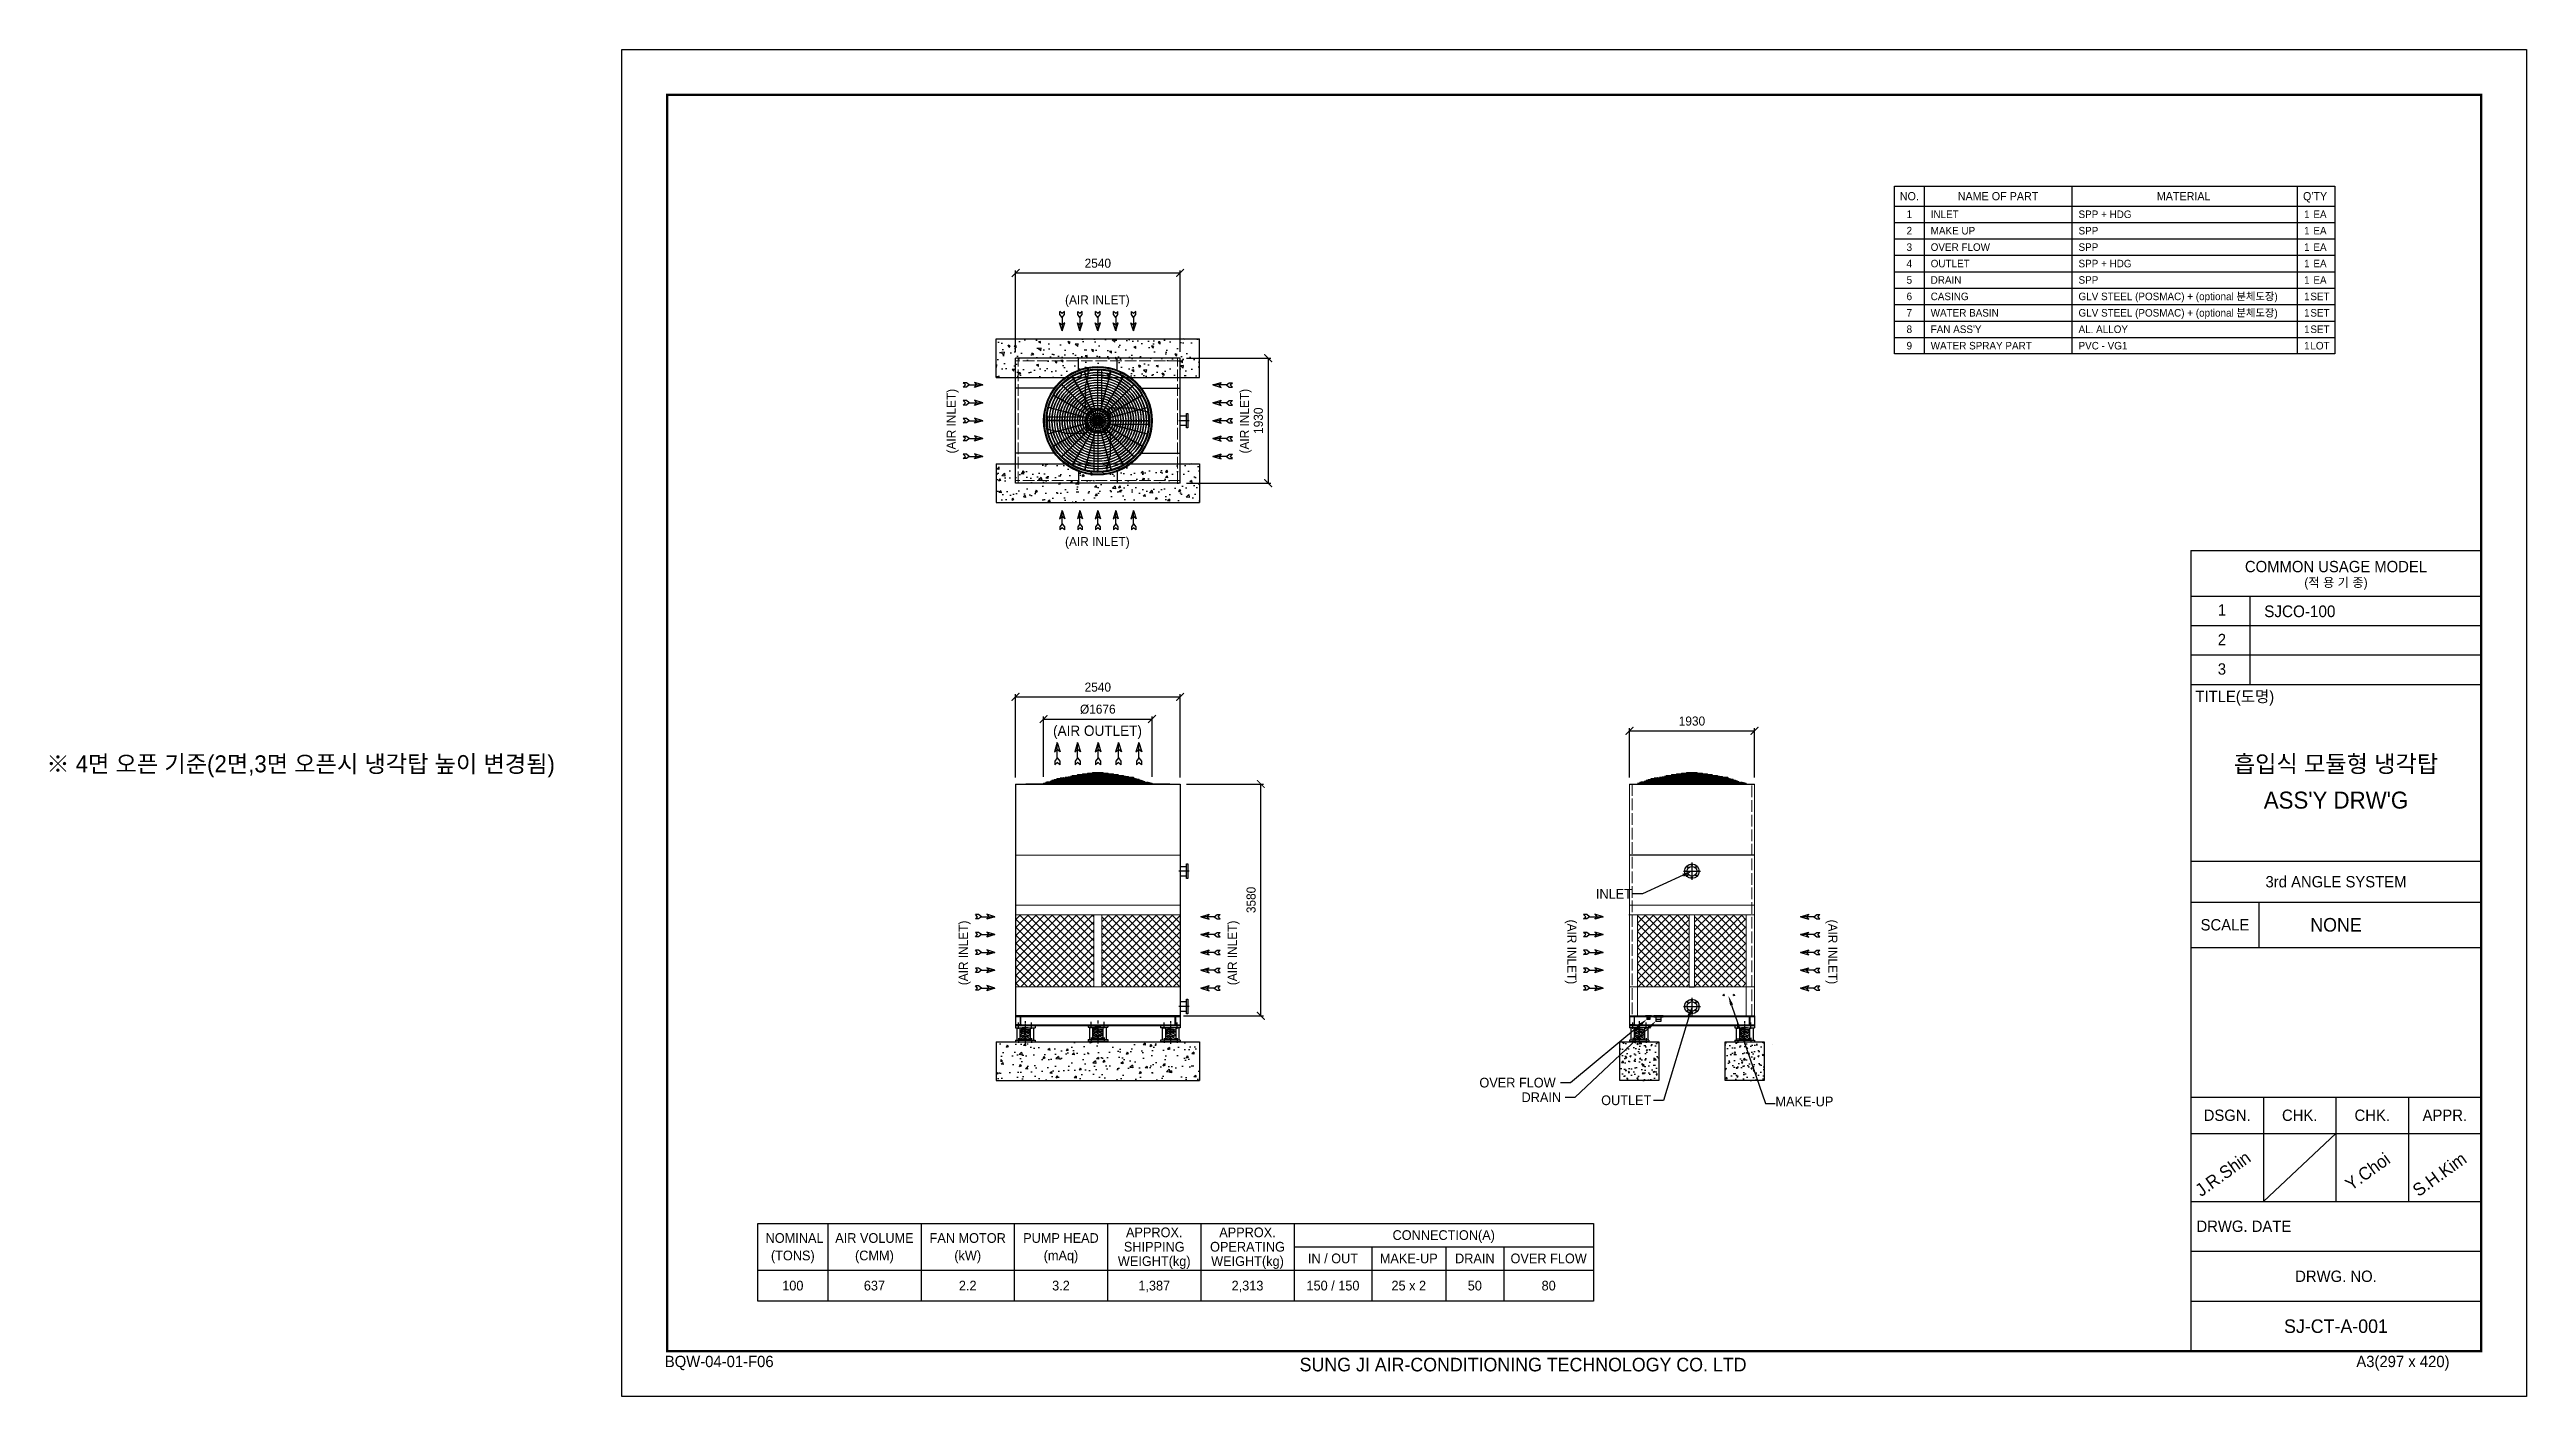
# Model space of a CAD drawing. Header units: millimetres. Extents: x 123960 to 162203, y 62385 to 83180.
import ezdxf
from ezdxf import colors
from ezdxf.entities.mleader import LeaderData, LeaderLine
from ezdxf.enums import TextEntityAlignment as Align
from ezdxf.math import Vec2, Vec3

# ---------------------------------------------------------------- set-up
doc = ezdxf.new("R2010")
doc.units = ezdxf.units.MM
doc.header["$LTSCALE"] = 30
doc.header["$MEASUREMENT"] = 0
doc.linetypes.add('CENTER', pattern=[2, 1.25, -0.25, 0.25, -0.25])
doc.linetypes.add('DASHED', pattern=[15, 12, -3])
doc.layers.get('0').update_dxf_attribs({"linetype": 'CONTINUOUS'})
doc.layers.get('DEFPOINTS').update_dxf_attribs({"color": 143, "linetype": 'CONTINUOUS'})
for name, color, linetype in [('4', 2, 'CONTINUOUS'), ('center', 1, 'CENTER'), ('L1_', 7, 'CONTINUOUS'), ('LINE', 7, 'CONTINUOUS'), ('냉각탑', 4, 'CONTINUOUS'), ('냉각탑_box', 1, 'CONTINUOUS'), ('냉각탑_dim', 1, 'CONTINUOUS'), ('냉각탑_form', 1, 'CONTINUOUS'), ('냉각탑_text', 3, 'CONTINUOUS'), ('냉각탑_기초', 23, 'CONTINUOUS'), ('냉각탑_찬넬방진', 1, 'CONTINUOUS')]:
    doc.layers.add(name, color=color, linetype=linetype)
doc.styles.add('HY울릉도L', font='')
doc.styles.get("Standard").update_dxf_attribs({"font": ''})
doc.styles.add('돋움', font='')
doc.styles.get('HY울릉도L').set_extended_font_data('HY울릉도L')
doc.styles.get('Standard').set_extended_font_data('Dotum')
doc.styles.get('돋움').set_extended_font_data('Dotum')
doc.dimstyles.new('성지DIM', dxfattribs={"dimtxt": 3.5, "dimasz": 3, "dimexe": 1, "dimexo": 2.5, "dimgap": 2, "dimtad": 1, "dimdec": 0, "dimzin": 3, "dimdsep": 46, "dimtxsty": 'HY울릉도L', "dimblk": 'ARCHTICK', "dimcen": -2, "dimclrd": 256, "dimclre": 256, "dimclrt": 7, "dimadec": 0, "dimazin": 0, "dimtfac": 1, "dimtdec": 0, "dimtofl": 0, "dimtmove": 0, "dimatfit": 3, "dimfxl": 0, "dimtolj": 1, "dimtzin": 0, "dimlwe": -1, "dimarcsym": 0})

msp = doc.modelspace()

# ---------------------------------------------------------------- texts
at = {"layer": '냉각탑_text', "style": '돋움'}
for s, height, p in [('NO.', 126.81, (152674.7, 80916.3)), ('1', 116.7, (152674.7, 80637.3)), ('NAME OF PART', 126.812, (154044.2, 80916.3)), ('MATERIAL', 126.81, (156910.2, 80916.3)), ("Q'TY", 126.81, (158939.1, 80916.3)), ('1', 116.7, (158812.3, 80637.3)), ('EA', 116.67, (159015.2, 80637.3)), ('2', 116.7, (152674.7, 80383.7)), ('1', 116.7, (158812.3, 80383.7)), ('EA', 116.67, (159015.2, 80383.7)), ('4', 116.7, (152674.7, 79876.4)), ('3', 116.7, (152674.7, 80130.1)), ('1', 116.7, (158812.3, 80130.1)), ('1', 116.7, (158812.3, 79876.4)), ('EA', 116.67, (159015.2, 80130.1)), ('EA', 116.67, (159015.2, 79876.4)), ('5', 116.7, (152674.7, 79622.8)), ('1', 116.7, (158812.3, 79622.8)), ('EA', 116.67, (159015.2, 79622.8)), ('(AIR INLET)', 140, (140137.9, 79317.7)), ('6', 116.7, (152674.7, 79369.2)), ('7', 116.7, (152674.7, 79115.6)), ('1', 116.7, (158812.3, 79369.2)), ('1', 116.7, (158812.3, 79115.6)), ('SET', 116.67, (159015.2, 79369.2)), ('SET', 116.67, (159015.2, 79115.6)), ('8', 116.7, (152674.7, 78862)), ('1', 116.7, (158812.3, 78862)), ('SET', 116.67, (159015.2, 78862)), ('9', 116.7, (152674.7, 78608.3)), ('1', 116.7, (158812.3, 78608.3)), ('LOT', 116.67, (159015.2, 78608.3)), ('(AIR INLET)', 140, (140137.9, 75583.4)), ('SJCO-100', 180.04, (158703.8, 74507.2)), ('(AIR OUTLET)', 160, (140140.2, 72663.7)), ('※ 4면 오픈 기준(2면,3면 오픈시 냉각탑 높이 변경됨)', 262.5, (127835.8, 72152.3)), ('흡입식 모듈형 냉각탑', 262.5, (159262.3, 72152.3)), ("ASS'Y DRW'G", 262.5, (159262.3, 71592.3)), ('NONE', 210.05, (159262.3, 69667)), (' NOMINAL', 150, (135436, 64831.8)), ('(TONS)', 150, (135436, 64561.8)), ('AIR VOLUME', 150, (136696, 64831.8)), ('(CMM)', 150, (136696, 64561.8)), ('FAN MOTOR', 150, (138136, 64831.8)), ('(kW)', 150, (138136, 64561.8)), ('PUMP HEAD', 150, (139576, 64831.8)), ('(mAq)', 150, (139576, 64561.8)), ('SHIPPING', 150, (141016, 64696.8)), ('APPROX.', 150, (141016, 64918.8)), ('OPERATING', 150, (142456, 64696.8)), ('APPROX.', 150, (142456, 64918.8)), ('CONNECTION(A)', 150, (145486, 64876.8)), ('WEIGHT(kg)', 150, (141016, 64474.8)), ('WEIGHT(kg)', 150, (142456, 64474.8)), ('IN / OUT', 150, (143776, 64516.8)), ('MAKE-UP', 150, (144946, 64516.8)), ('DRAIN', 150, (145966, 64516.8)), ('OVER FLOW', 150, (147106, 64516.8)), ('100', 150, (135436, 64096.8)), ('637', 150, (136696, 64096.8)), ('2.2', 150, (138136, 64096.8)), ('3.2', 150, (139576, 64096.8)), ('1,387', 150, (141016, 64096.8)), ('2,313', 150, (142456, 64096.8)), ('150 / 150', 150, (143776, 64096.8)), ('25 x 2', 150, (144946, 64096.8)), ('50', 150, (145966, 64096.8)), ('80', 150, (147106, 64096.8)), ('SJ-CT-A-001', 210.051, (159262.3, 63470.5))]:
    msp.add_text(s, height=height, dxfattribs=at).set_placement(p, align=Align.MIDDLE_CENTER)
for s, height, p in [('INLET ', 116.67, (153004.4, 80637.3)), ('SPP + HDG', 116.67, (155287, 80637.3)), ('MAKE UP', 116.67, (153004.4, 80383.7)), ('SPP', 116.67, (155287, 80383.7)), ('OVER FLOW', 116.67, (153004.4, 80130.1)), ('OUTLET ', 116.67, (153004.4, 79876.4)), ('SPP', 116.67, (155287, 80130.1)), ('SPP + HDG', 116.67, (155287, 79876.4)), ('DRAIN', 116.67, (153004.4, 79622.8)), ('SPP', 116.67, (155287, 79622.8)), ('WATER BASIN', 116.667, (153004.4, 79115.6)), ('CASING', 116.67, (153004.4, 79369.2)), ('GLV STEEL (POSMAC) + (optional 분체도장)', 116.667, (155287, 79369.2)), ('GLV STEEL (POSMAC) + (optional 분체도장)', 116.667, (155287, 79115.6)), ("FAN ASS'Y", 116.67, (153004.4, 78862)), ('AL. ALLOY', 116.67, (155287, 78862)), ('WATER SPRAY PART', 116.667, (153004.4, 78608.3)), ('PVC - VG1', 116.67, (155287, 78608.3)), ('OVER FLOW', 150, (146036.8, 67230.5)), ('DRAIN', 150, (146687.8, 67004.6)), ('MAKE-UP', 150, (150607.4, 66939.9))]:
    msp.add_text(s, height=height, dxfattribs=at).set_placement(p, align=Align.MIDDLE_LEFT)
for rotation, p in [(90, (137881.9, 77442.8)), (90, (142408.5, 77442.8)), (90, (138068.9, 69233.3)), (90, (142221.5, 69233.3)), (270, (147465.7, 69248.3)), (270, (151492.4, 69248.3))]:
    msp.add_text('(AIR INLET)', height=140, rotation=rotation, dxfattribs=at).set_placement(p, align=Align.MIDDLE_CENTER)
for s, p in [('INLET', (148391.7, 70145.4)), ('OUTLET', (148690.9, 66958.1))]:
    msp.add_text(s, height=150, dxfattribs=at).set_placement(p, align=Align.MIDDLE_RIGHT)
for s, p in [('Y.Choi', (159495.5, 65553.5)), ('J.R.Shin', (157180.1, 65460.1)), ('S.H.Kim', (160536.6, 65460.1))]:
    msp.add_text(s, height=196.05, rotation=35.81856, dxfattribs=at).set_placement(p)

# ---------------------------------------------------------------- blocks, each defined once
blk = doc.blocks.new('냉각탑form')
at = {"layer": 'DEFPOINTS'}
blk.add_lwpolyline([(0, 297.07), (420.1, 297.07), (420.1, 0), (0, 0)], close=True, dxfattribs=at)
at = {"layer": '냉각탑_form'}
for p, q in [((346.08, 186.55), (346.08, 10)), ((346.08, 186.55), (410.1, 186.55)), ((346.08, 186.55), (410.1, 186.55)), ((346.08, 176.54), (410.1, 176.54)), ((359.09, 176.54), (359.09, 157.04)), ((346.08, 170.04), (410.1, 170.04)), ((346.08, 163.54), (410.1, 163.54)), ((346.08, 157.04), (410.1, 157.04)), ((346.08, 157.04), (410.1, 157.04)), ((346.08, 118.03), (410.1, 118.03)), ((346.08, 109.03), (410.1, 109.03)), ((361.09, 109.03), (361.09, 99.02)), ((346.08, 99.02), (410.1, 99.02)), ((346.08, 66.02), (410.1, 66.02)), ((362.09, 66.02), (362.09, 43.01)), ((378.09, 66.02), (378.09, 43.01)), ((394.1, 66.02), (394.1, 43.01)), ((346.08, 58.01), (410.1, 58.01)), ((378.09, 58.01), (362.09, 43.01)), ((346.08, 43.01), (410.1, 43.01)), ((346.08, 32.01), (410.1, 32.01)), ((346.08, 21.01), (410.1, 21.01))]:
    blk.add_line(p, q, dxfattribs=at)
at = {"layer": '냉각탑_form', "const_width": 0.5}
blk.add_lwpolyline([(10, 287.07), (10, 10), (410.1, 10), (410.1, 287.07)], close=True, dxfattribs=at)
at = {"layer": '냉각탑_form', "style": '돋움'}
for s, height, p in [('COMMON USAGE MODEL', 2.5006, (378.09, 183.04)), ('(적 용 기 종)', 2, (378.09, 179.54)), ('3rd ANGLE SYSTEM', 2.5006, (378.09, 113.53)), ('SCALE', 2.501, (353.59, 104.03)), ('DSGN.', 2.501, (354.09, 62.02)), ('CHK.', 2.501, (370.09, 62.02)), ('CHK.', 2.501, (386.09, 62.02)), ('APPR.', 2.501, (402.1, 62.02)), ('DRWG. NO.', 2.501, (378.09, 26.51))]:
    blk.add_text(s, height=height, dxfattribs=at).set_placement(p, align=Align.MIDDLE_CENTER)
for s, height, p in [('1', 2.5, (352.02, 172.2)), ('2', 2.5, (352.02, 165.7)), ('3', 2.5, (352.02, 159.2)), ('TITLE(도명)', 2.501, (347.09, 153.14)), ('DRWG. DATE', 2.501, (347.32, 36.29)), ('BQW-04-01-F06', 2.5006, (9.48, 6.47)), ('SUNG JI AIR-CONDITIONING TECHNOLOGY CO. LTD', 3.0007, (149.5, 5.53)), ('A3(297 x 420)', 2.5006, (382.58, 6.47))]:
    blk.add_text(s, height=height, dxfattribs=at).set_placement(p)
blk = doc.blocks.new('A$C1FB73ED1')
for p, q in [((1261, 1340), (967, 2438)), ((1267, 1342), (972, 2440)), ((1277, 1343), (1277, 2480)), ((1283, 1343), (1283, 2480)), ((1293, 1342), (1588, 2440)), ((1299, 1340), (1593, 2438)), ((1224, 1309), (239, 1877)), ((1227, 1314), (242, 1883)), ((1233, 1322), (429, 2126)), ((1238, 1327), (434, 2131)), ((1246, 1333), (677, 2318)), ((1251, 1336), (683, 2321)), ((1309, 1336), (1877, 2321)), ((1314, 1333), (1883, 2318)), ((1322, 1327), (2126, 2131)), ((1327, 1322), (2131, 2126)), ((1333, 1314), (2318, 1883)), ((1336, 1309), (2321, 1877)), ((1217, 1283), (80, 1283)), ((1217, 1277), (80, 1277)), ((1218, 1293), (120, 1588)), ((1218, 1267), (120, 972)), ((1220, 1299), (122, 1593)), ((1220, 1261), (122, 967)), ((1224, 1251), (239, 683)), ((1227, 1246), (242, 677)), ((1233, 1238), (429, 434)), ((1238, 1233), (434, 429)), ((1246, 1227), (677, 242)), ((1251, 1224), (683, 239)), ((1261, 1220), (967, 122)), ((1267, 1218), (972, 120)), ((1277, 1217), (1277, 80)), ((1283, 1217), (1283, 80)), ((1293, 1218), (1588, 120)), ((1299, 1220), (1593, 122)), ((1309, 1224), (1877, 239)), ((1314, 1227), (1883, 242)), ((1322, 1233), (2126, 429)), ((1327, 1238), (2131, 434)), ((1333, 1246), (2318, 677)), ((1336, 1251), (2321, 683)), ((1340, 1299), (2438, 1593)), ((1340, 1261), (2438, 967)), ((1342, 1293), (2440, 1588)), ((1342, 1267), (2440, 972)), ((1343, 1283), (2480, 1283)), ((1343, 1277), (2480, 1277))]:
    blk.add_line(p, q)
for radius in [1280, 1260, 1220, 1200]:
    blk.add_circle((1280, 1280), radius)
at = {"ltscale": 5}
for radius in [1143, 1137, 1083, 1077, 1023, 1017, 963, 957, 903, 897, 843, 837, 783, 777, 723, 717, 663, 657, 603, 597, 543, 537, 483, 477, 423, 417, 363, 357, 303, 297, 243, 237, 183, 177, 123, 117, 63, 57, 40, 21]:
    blk.add_circle((1280, 1280), radius, dxfattribs=at)
at = {"color": 7}
blk.add_circle((1280, 1280), 274, dxfattribs=at)
at = {"layer": 'LINE', "color": 7}
for p, q in [((985, 2053), (1072, 2459)), ((1368, 2478), (1368, 1567)), ((985, 2053), (985, 1550)), ((84, 1368), (993, 1368)), ((84, 1368), (993, 1368)), ((1131, 1550), (985, 1550)), ((1131, 1550), (985, 1550)), ((993, 1131), (993, 1369)), ((993, 1131), (993, 1369)), ((993, 1369), (1011, 1369)), ((993, 1369), (1011, 1369)), ((993, 1131), (993, 1369)), ((993, 1131), (993, 1369)), ((993, 1369), (1011, 1369)), ((993, 1369), (1011, 1369)), ((1011, 1330), (1011, 1369)), ((1011, 1330), (1011, 1369)), ((1011, 1330), (1011, 1369)), ((1011, 1330), (1011, 1369)), ((1011, 1131), (1011, 1230)), ((1011, 1131), (1011, 1230)), ((1011, 1131), (1011, 1230)), ((1011, 1131), (1011, 1230)), ((1131, 1567), (1369, 1567)), ((1131, 1567), (1369, 1567)), ((1131, 1567), (1131, 1549)), ((1131, 1567), (1131, 1549)), ((1131, 1549), (1230, 1549)), ((1131, 1549), (1230, 1549)), ((1330, 1549), (1369, 1549)), ((1330, 1549), (1369, 1549)), ((1369, 1567), (1369, 1549)), ((1369, 1567), (1369, 1549)), ((1549, 1429), (1549, 1330)), ((1549, 1429), (1549, 1330)), ((1567, 1429), (1549, 1429)), ((1567, 1429), (1549, 1429)), ((1549, 1230), (1549, 1191)), ((1549, 1230), (1549, 1191)), ((1567, 1191), (1549, 1191)), ((1567, 1191), (1549, 1191)), ((2111, 1575), (1550, 1575)), ((1550, 1429), (1550, 1575)), ((1550, 1429), (1550, 1575)), ((1567, 1429), (1567, 1191)), ((1567, 1429), (1567, 1191)), ((2476, 1192), (1567, 1192)), ((2111, 1575), (2457, 1488)), ((509, 985), (103, 1072)), ((509, 985), (1010, 985)), ((509, 985), (1010, 985)), ((993, 1131), (1011, 1131)), ((993, 1131), (1011, 1131)), ((993, 1131), (1011, 1131)), ((993, 1131), (1011, 1131)), ((1010, 1131), (1010, 985)), ((1010, 1131), (1010, 985)), ((1010, 1131), (1010, 985)), ((1010, 1131), (1010, 985)), ((1230, 1011), (1191, 1011)), ((1191, 993), (1191, 1011)), ((1230, 1011), (1191, 1011)), ((1191, 993), (1191, 1011)), ((1429, 993), (1191, 993)), ((1429, 993), (1191, 993)), ((1192, 82), (1192, 993)), ((1429, 1011), (1330, 1011)), ((1429, 1011), (1330, 1011)), ((1429, 993), (1429, 1011)), ((1429, 993), (1429, 1011)), ((1429, 1010), (1575, 1010)), ((1429, 1010), (1575, 1010)), ((1575, 507), (1575, 1010)), ((1167, 83), (1167, 85)), ((1393, 83), (1393, 85)), ((1575, 507), (1488, 101)), ((1513, 104), (1513, 106))]:
    blk.add_line(p, q, dxfattribs=at)
for points in [[(966, 1272), (972, 1269), (979, 1272), (979, 1280), (972, 1284), (966, 1280)], [(966, 1272), (972, 1269), (979, 1272), (979, 1280), (972, 1284), (966, 1280)], [(966, 1272), (972, 1269), (979, 1272), (979, 1280), (972, 1284), (966, 1280)], [(966, 1272), (972, 1269), (979, 1272), (979, 1280), (972, 1284), (966, 1280)], [(1272, 1594), (1269, 1588), (1272, 1581), (1280, 1581), (1284, 1588), (1280, 1594)], [(1272, 1594), (1269, 1588), (1272, 1581), (1280, 1581), (1284, 1588), (1280, 1594)], [(1594, 1288), (1588, 1291), (1581, 1288), (1581, 1280), (1588, 1276), (1594, 1280)], [(1594, 1288), (1588, 1291), (1581, 1288), (1581, 1280), (1588, 1276), (1594, 1280)], [(1288, 966), (1291, 972), (1288, 979), (1280, 979), (1276, 972), (1280, 966)], [(1288, 966), (1291, 972), (1288, 979), (1280, 979), (1276, 972), (1280, 966)]]:
    blk.add_lwpolyline(points, close=True, dxfattribs=at)
for centre, radius in [((972, 1276), 8.5), ((972, 1276), 8.5), ((972, 1276), 8.5), ((972, 1276), 8.5), ((1001, 1350), 2), ((1001, 1350), 2), ((1001, 1350), 2), ((1001, 1350), 2), ((1001, 1231), 2), ((1001, 1231), 2), ((1001, 1231), 2), ((1001, 1231), 2), ((1001, 1191), 2), ((1001, 1191), 2), ((1001, 1191), 2), ((1001, 1191), 2), ((1191, 1559), 2), ((1191, 1559), 2), ((1231, 1559), 2), ((1231, 1559), 2), ((1276, 1588), 8.5), ((1276, 1588), 8.5), ((1350, 1559), 2), ((1350, 1559), 2), ((1559, 1369), 2), ((1559, 1369), 2), ((1559, 1329), 2), ((1559, 1329), 2), ((1559, 1210), 2), ((1559, 1210), 2), ((1588, 1284), 8.5), ((1588, 1284), 8.5), ((1210, 1001), 2), ((1210, 1001), 2), ((1284, 972), 8.5), ((1284, 972), 8.5), ((1329, 1001), 2), ((1329, 1001), 2), ((1369, 1001), 2), ((1369, 1001), 2)]:
    blk.add_circle(centre, radius, dxfattribs=at)
for centre, radius, start, end in [((1280, 1483), 1000, 83.50065, 103.45952), ((1280, 1483), 998, 83.48757, 103.487), ((1079, 1280), 1000, 173.50065, 193.45952), ((1079, 1280), 998, 173.48757, 193.487), ((1481, 1280), 998, 353.48757, 13.487), ((1481, 1280), 1000, 353.50065, 13.45952), ((1280, 1077), 998, 263.48757, 283.487), ((1280, 1077), 1000, 263.50065, 283.45952)]:
    blk.add_arc(centre, radius, start, end, dxfattribs=at)
blk = doc.blocks.new('sdfghj')
at = {"layer": '4', "color": 3, "linetype": 'CENTER'}
blk.add_line((77432, -35928), (77432, -36281), dxfattribs=at)
at = {"layer": 'L1_', "color": 2, "linetype": 'Continuous'}
for p, q in [((77283, -35997), (77283, -36029)), ((77283, -35997), (77584, -35997)), ((77283, -36029), (77584, -36029)), ((77283, -36221), (77584, -36221)), ((77283, -36221), (77283, -36247)), ((77283, -36247), (77584, -36247)), ((77301, -36029), (77351, -36029)), ((77301, -36029), (77301, -36222)), ((77301, -36120), (77301, -36221)), ((77351, -36029), (77351, -36222)), ((77351, -36120), (77351, -36221)), ((77367, -36056), (77367, -36068)), ((77428, -36056), (77367, -36056)), ((77367, -36063), (77395, -36068)), ((77367, -36160), (77426, -36133)), ((77367, -36160), (77406, -36171)), ((77367, -36210), (77367, -36221)), ((77495, -36213), (77367, -36213)), ((77367, -36213), (77493, -36213)), ((77368, -36080), (77419, -36056)), ((77368, -36105), (77428, -36077)), ((77368, -36131), (77428, -36103)), ((77368, -36189), (77422, -36164)), ((77496, -36213), (77368, -36213)), ((77369, -36213), (77497, -36213)), ((77370, -36106), (77407, -36113)), ((77425, -36191), (77378, -36213)), ((77384, -36029), (77384, -36031)), ((77477, -36031), (77384, -36031)), ((77419, -36158), (77391, -36149)), ((77428, -36100), (77393, -36093)), ((77425, -36031), (77425, -36041)), ((77440, -36041), (77425, -36041)), ((77428, -36130), (77428, -36041)), ((77428, -36130), (77436, -36130)), ((77436, -36130), (77436, -36041)), ((77436, -36056), (77496, -36056)), ((77438, -36056), (77436, -36056)), ((77496, -36105), (77436, -36077)), ((77436, -36099), (77471, -36093)), ((77495, -36131), (77436, -36103)), ((77497, -36160), (77438, -36133)), ((77438, -36191), (77485, -36213)), ((77440, -36031), (77440, -36041)), ((77495, -36189), (77442, -36164)), ((77496, -36080), (77444, -36056)), ((77444, -36158), (77473, -36149)), ((77493, -36106), (77457, -36113)), ((77497, -36160), (77458, -36171)), ((77496, -36063), (77469, -36068)), ((77477, -36029), (77477, -36031)), ((77496, -36056), (77496, -36068)), ((77497, -36209), (77497, -36221)), ((77509, -36029), (77562, -36029)), ((77509, -36029), (77509, -36221)), ((77509, -36120), (77509, -36221)), ((77562, -36029), (77562, -36221)), ((77562, -36120), (77562, -36221)), ((77584, -35997), (77584, -36029)), ((77584, -36221), (77584, -36247))]:
    blk.add_line(p, q, dxfattribs=at)
at = {"layer": 'L1_', "color": 1, "linetype": 'CENTER'}
for p, q in [((77327, -36047), (77327, -35949)), ((77327, -36189), (77327, -36261)), ((77531, -36047), (77531, -35949)), ((77531, -36188), (77531, -36260))]:
    blk.add_line(p, q, dxfattribs=at)
at = {"layer": 'L1_', "color": 2, "linetype": 'Continuous'}
for centre, radius, start, end in [((77381, -36092), 18.3, 142.4554, 226.9466), ((77394, -36147), 31.4, 150.8406, 199.726), ((77368, -36157), 3.63, 199.726, 254.389), ((77386, -36200), 21.4, 154.2564, 218.822), ((77369, -36083), 3.63, 114.7395, 142.4554), ((77370, -36134), 3.63, 114.7395, 150.8406), ((77370, -36192), 3.63, 114.7395, 154.2564), ((77371, -36103), 3.63, 226.9466, 260.1342), ((77418, -36162), 3.63, 294.7395, 71.8917), ((77424, -36167), 3.63, 22.2631, 114.7395), ((77400, -36177), 29.3, 330.1371, 22.2631), ((77425, -36130), 3.63, 294.7395, 0), ((77464, -36177), 29.3, 157.7369, 209.8629), ((77440, -36130), 3.63, 180, 245.2605), ((77440, -36167), 3.63, 65.2605, 157.7369), ((77446, -36162), 3.63, 108.1083, 245.2605), ((77493, -36103), 3.63, 279.8658, 313.0534), ((77483, -36092), 18.3, 313.0534, 37.5446), ((77494, -36134), 3.63, 29.1594, 65.2605), ((77494, -36192), 3.63, 25.7436, 65.2605), ((77478, -36200), 21.4, 321.178, 25.7436), ((77494, -36083), 3.63, 37.5446, 65.2605), ((77470, -36147), 31.4, 340.274, 29.1594), ((77496, -36157), 3.63, 285.611, 340.274)]:
    blk.add_arc(centre, radius, start, end, dxfattribs=at)
blk = doc.blocks.new('_ArchTick')
at = {"color": 0, "linetype": 'ByBlock', "const_width": 0.15}
blk.add_lwpolyline([(-0.5, -0.5), (0.5, 0.5)], dxfattribs=at)
blk = doc.blocks.new('*D36')
at = {"layer": 'DEFPOINTS', "color": 0, "transparency": 16777216}
for p in [(141415, 71841), (142662, 71841), (141370, 68261)]:
    blk.add_point(p, dxfattribs=at)
at = {"layer": '냉각탑_dim', "transparency": 16777216}
for p, q in [((141515, 71841), (142702, 71841)), ((141470, 68261), (142702, 68261))]:
    blk.add_line(p, q, dxfattribs=at)
at = {"layer": '냉각탑_dim', "lineweight": -2, "transparency": 16777216}
blk.add_line((142662, 68261), (142662, 71841), dxfattribs=at)
at = {"layer": '냉각탑_dim', "lineweight": -2, "transparency": 16777216, "xscale": 120, "yscale": 120, "zscale": 120}
for p, rotation in [((142662, 71841), 90), ((142662, 68261), 270)]:
    blk.add_blockref('_ArchTick', p, dxfattribs=dict(at, rotation=rotation))
at = {"layer": '냉각탑_dim', "color": 7, "transparency": 16777216, "insert": (142512, 70051), "char_height": 140, "attachment_point": 5, "rotation": 90, "style": 'HY울릉도L'}
blk.add_mtext('\\A1;3580', dxfattribs=at)
blk = doc.blocks.new('화살표 IN OUT')
at = {"layer": '냉각탑_dim'}
for p, q in [((-323, 43), (-384, 43)), ((-343, 0), (-384, 43)), ((-384, -43), (-343, 0)), ((-266, 0), (-323, 43)), ((-266, 0), (-323, -43)), ((-266, 0), (0, 0)), ((-163, 50), (-122, 0)), ((0, 0), (-163, 50)), ((-163, -50), (-122, 0)), ((0, 0), (-163, -50)), ((-323, -43), (-384, -43))]:
    blk.add_line(p, q, dxfattribs=at)
blk = doc.blocks.new('*D33')
at = {"layer": 'DEFPOINTS', "color": 0, "transparency": 16777216}
for p in [(141415, 79731), (138875, 78415), (141415, 78415)]:
    blk.add_point(p, dxfattribs=at)
at = {"layer": '냉각탑_dim', "transparency": 16777216}
for p, q in [((138875, 78515), (138875, 79771)), ((141415, 78515), (141415, 79771))]:
    blk.add_line(p, q, dxfattribs=at)
at = {"layer": '냉각탑_dim', "lineweight": -2, "transparency": 16777216}
blk.add_line((138875, 79731), (141415, 79731), dxfattribs=at)
at = {"layer": '냉각탑_dim', "lineweight": -2, "transparency": 16777216, "xscale": 120, "yscale": 120, "zscale": 120, "rotation": 180}
blk.add_blockref('_ArchTick', (138875, 79731), dxfattribs=at)
at = {"layer": '냉각탑_dim', "lineweight": -2, "transparency": 16777216, "xscale": 120, "yscale": 120, "zscale": 120}
blk.add_blockref('_ArchTick', (141415, 79731), dxfattribs=at)
at = {"layer": '냉각탑_dim', "color": 7, "transparency": 16777216, "insert": (140145, 79881), "char_height": 140, "attachment_point": 5, "style": 'HY울릉도L'}
blk.add_mtext('\\A1;2540', dxfattribs=at)
blk = doc.blocks.new('*D34')
at = {"layer": 'DEFPOINTS', "color": 0, "transparency": 16777216}
for p in [(141415, 78415), (141415, 76485), (142774, 76485)]:
    blk.add_point(p, dxfattribs=at)
at = {"layer": '냉각탑_dim', "transparency": 16777216}
for p, q in [((141515, 78415), (142814, 78415)), ((141515, 76485), (142814, 76485))]:
    blk.add_line(p, q, dxfattribs=at)
at = {"layer": '냉각탑_dim', "lineweight": -2, "transparency": 16777216}
blk.add_line((142774, 78415), (142774, 76485), dxfattribs=at)
at = {"layer": '냉각탑_dim', "lineweight": -2, "transparency": 16777216, "xscale": 120, "yscale": 120, "zscale": 120}
for p, rotation in [((142774, 78415), 90), ((142774, 76485), 270)]:
    blk.add_blockref('_ArchTick', p, dxfattribs=dict(at, rotation=rotation))
at = {"layer": '냉각탑_dim', "color": 7, "transparency": 16777216, "insert": (142624, 77450), "char_height": 140, "attachment_point": 5, "rotation": 90, "style": 'HY울릉도L'}
blk.add_mtext('\\A1;1930', dxfattribs=at)
blk = doc.blocks.new('*D35')
at = {"layer": 'DEFPOINTS', "color": 0, "transparency": 16777216}
for p in [(150283, 72662), (148353, 71841), (150283, 71841)]:
    blk.add_point(p, dxfattribs=at)
at = {"layer": '냉각탑_dim', "transparency": 16777216}
for p, q in [((148353, 71941), (148353, 72702)), ((150283, 71941), (150283, 72702))]:
    blk.add_line(p, q, dxfattribs=at)
at = {"layer": '냉각탑_dim', "lineweight": -2, "transparency": 16777216}
blk.add_line((148353, 72662), (150283, 72662), dxfattribs=at)
at = {"layer": '냉각탑_dim', "lineweight": -2, "transparency": 16777216, "xscale": 120, "yscale": 120, "zscale": 120, "rotation": 180}
blk.add_blockref('_ArchTick', (148353, 72662), dxfattribs=at)
at = {"layer": '냉각탑_dim', "lineweight": -2, "transparency": 16777216, "xscale": 120, "yscale": 120, "zscale": 120}
blk.add_blockref('_ArchTick', (150283, 72662), dxfattribs=at)
at = {"layer": '냉각탑_dim', "color": 7, "transparency": 16777216, "insert": (149318, 72812), "char_height": 140, "attachment_point": 5, "style": 'HY울릉도L'}
blk.add_mtext('\\A1;1930', dxfattribs=at)
blk = doc.blocks.new('fsadvwefvwefv')
at = {"layer": '4', "color": 3, "linetype": 'CENTER'}
blk.add_line((147940, 26677), (147940, 26324), dxfattribs=at)
at = {"layer": 'L1_', "color": 2, "linetype": 'Continuous'}
for p, q in [((147788, 26609), (147788, 26577)), ((148089, 26609), (147788, 26609)), ((148089, 26577), (147788, 26577)), ((147863, 26577), (147810, 26577)), ((147810, 26577), (147810, 26385)), ((147810, 26486), (147810, 26385)), ((147863, 26577), (147863, 26385)), ((147863, 26486), (147863, 26385)), ((147875, 26446), (147915, 26435)), ((147875, 26396), (147875, 26385)), ((148003, 26393), (147875, 26393)), ((147876, 26526), (147928, 26550)), ((147876, 26550), (147876, 26538)), ((147936, 26550), (147876, 26550)), ((147876, 26543), (147903, 26538)), ((147876, 26501), (147936, 26529)), ((147876, 26446), (147934, 26473)), ((147876, 26393), (148004, 26393)), ((147877, 26475), (147936, 26503)), ((147877, 26417), (147931, 26442)), ((147878, 26393), (148005, 26393)), ((147879, 26499), (147915, 26493)), ((148005, 26393), (147879, 26393)), ((147934, 26414), (147887, 26393)), ((147895, 26577), (147895, 26575)), ((147895, 26575), (147988, 26575)), ((147928, 26448), (147900, 26457)), ((147936, 26506), (147901, 26512)), ((147933, 26575), (147933, 26565)), ((147933, 26565), (147948, 26565)), ((147935, 26550), (147936, 26550)), ((147936, 26476), (147936, 26565)), ((147944, 26476), (147936, 26476)), ((147944, 26476), (147944, 26565)), ((148005, 26501), (147944, 26529)), ((147944, 26506), (147979, 26512)), ((148004, 26475), (147944, 26503)), ((147945, 26550), (148005, 26550)), ((148005, 26446), (147946, 26473)), ((147947, 26414), (147994, 26393)), ((147948, 26575), (147948, 26565)), ((148004, 26417), (147950, 26442)), ((148004, 26526), (147953, 26550)), ((147953, 26448), (147981, 26457)), ((148002, 26499), (147966, 26493)), ((148005, 26446), (147966, 26435)), ((148005, 26543), (147978, 26538)), ((147988, 26577), (147988, 26575)), ((148005, 26550), (148005, 26538)), ((148005, 26395), (148005, 26385)), ((148071, 26577), (148021, 26577)), ((148021, 26577), (148021, 26384)), ((148021, 26486), (148021, 26385)), ((148071, 26577), (148071, 26384)), ((148071, 26486), (148071, 26385)), ((148089, 26609), (148089, 26577)), ((148089, 26385), (147788, 26385)), ((147788, 26385), (147788, 26359)), ((148089, 26359), (147788, 26359)), ((148089, 26385), (148089, 26359))]:
    blk.add_line(p, q, dxfattribs=at)
at = {"layer": 'L1_', "color": 1, "linetype": 'CENTER'}
for p, q in [((147841, 26558), (147841, 26657)), ((147841, 26418), (147841, 26346)), ((148045, 26558), (148045, 26657)), ((148045, 26417), (148045, 26345))]:
    blk.add_line(p, q, dxfattribs=at)
at = {"layer": 'L1_', "color": 2, "linetype": 'Continuous'}
for centre, radius, start, end in [((147890, 26514), 18.3, 142.4554, 226.9466), ((147903, 26458), 31.4, 150.8406, 199.726), ((147876, 26449), 3.63, 199.726, 254.389), ((147894, 26406), 21.4, 154.2564, 218.822), ((147878, 26523), 3.63, 114.7395, 142.4554), ((147878, 26472), 3.63, 114.7395, 150.8406), ((147878, 26414), 3.63, 114.7395, 154.2564), ((147880, 26503), 3.63, 226.9466, 260.1342), ((147927, 26444), 3.63, 294.7395, 71.8917), ((147932, 26439), 3.63, 22.2631, 114.7395), ((147933, 26476), 3.63, 294.7395, 0), ((147909, 26429), 29.3, 330.1371, 22.2631), ((147972, 26429), 29.3, 157.7369, 209.8629), ((147948, 26476), 3.63, 180, 245.2605), ((147949, 26439), 3.63, 65.2605, 157.7369), ((147954, 26444), 3.63, 108.1083, 245.2605), ((148001, 26503), 3.63, 279.8658, 313.0534), ((147987, 26406), 21.4, 321.178, 25.7436), ((148003, 26523), 3.63, 37.5446, 65.2605), ((147991, 26514), 18.3, 313.0534, 37.5446), ((148003, 26472), 3.63, 29.1594, 65.2605), ((148002, 26414), 3.63, 25.7436, 65.2605), ((148004, 26449), 3.63, 285.611, 340.274), ((147978, 26458), 31.4, 340.274, 29.1594)]:
    blk.add_arc(centre, radius, start, end, dxfattribs=at)
at = {"layer": '냉각탑_기초', "ltscale": 30}
blk.add_line((147980, 26355), (147980, 26355), dxfattribs=at)
blk = doc.blocks.new('*D37')
at = {"layer": 'DEFPOINTS', "color": 0, "transparency": 16777216}
for p in [(141415, 73186), (138875, 71841), (141415, 71841)]:
    blk.add_point(p, dxfattribs=at)
at = {"layer": '냉각탑_dim', "transparency": 16777216}
for p, q in [((138875, 71941), (138875, 73226)), ((141415, 71941), (141415, 73226))]:
    blk.add_line(p, q, dxfattribs=at)
at = {"layer": '냉각탑_dim', "lineweight": -2, "transparency": 16777216}
blk.add_line((138875, 73186), (141415, 73186), dxfattribs=at)
at = {"layer": '냉각탑_dim', "lineweight": -2, "transparency": 16777216, "xscale": 120, "yscale": 120, "zscale": 120, "rotation": 180}
blk.add_blockref('_ArchTick', (138875, 73186), dxfattribs=at)
at = {"layer": '냉각탑_dim', "lineweight": -2, "transparency": 16777216, "xscale": 120, "yscale": 120, "zscale": 120}
blk.add_blockref('_ArchTick', (141415, 73186), dxfattribs=at)
at = {"layer": '냉각탑_dim', "color": 7, "transparency": 16777216, "insert": (140145, 73336), "char_height": 140, "attachment_point": 5, "style": 'HY울릉도L'}
blk.add_mtext('\\A1;2540', dxfattribs=at)
blk = doc.blocks.new('*D38')
at = {"layer": 'DEFPOINTS', "color": 0, "transparency": 16777216}
for p in [(140983, 72844), (139307, 71852), (140983, 71852)]:
    blk.add_point(p, dxfattribs=at)
at = {"layer": '냉각탑_dim', "transparency": 16777216}
for p, q in [((139307, 71952), (139307, 72884)), ((140983, 71952), (140983, 72884))]:
    blk.add_line(p, q, dxfattribs=at)
at = {"layer": '냉각탑_dim', "lineweight": -2, "transparency": 16777216}
blk.add_line((139307, 72844), (140983, 72844), dxfattribs=at)
at = {"layer": '냉각탑_dim', "lineweight": -2, "transparency": 16777216, "xscale": 120, "yscale": 120, "zscale": 120, "rotation": 180}
blk.add_blockref('_ArchTick', (139307, 72844), dxfattribs=at)
at = {"layer": '냉각탑_dim', "lineweight": -2, "transparency": 16777216, "xscale": 120, "yscale": 120, "zscale": 120}
blk.add_blockref('_ArchTick', (140983, 72844), dxfattribs=at)
at = {"layer": '냉각탑_dim', "color": 7, "transparency": 16777216, "insert": (140145, 72994), "char_height": 140, "attachment_point": 5, "style": 'HY울릉도L'}
blk.add_mtext('\\A1;Ø1676', dxfattribs=at)
blk = doc.blocks.new('A$C79F81A1E')
at = {"layer": '냉각탑_기초', "ltscale": 30}
h = blk.add_hatch(dxfattribs=at)
h.set_pattern_fill('AR-CONC', color=256, scale=50, angle=90, style=0)
h.set_pattern_definition([(220, (-114170.86, 1270.8), (31.3761, -358.6301), [37.5, -412.5]), (275, (-114170.86, 1270.8), (-376.0961, 69.3757), [30, -330]), (169.54856, (-114168.25, 1240.92), (-344.72, -289.2544), [31.8701, -350.571]), (223.8158, (-114270.86, 1270.8), (82.7596, -533.6207), [56.25, -618.75]), (173.36436, (-114263.97, 1226.34), (-487.0593, -467.331), [47.8052, -525.857]), (278.81584, (-114270.86, 1270.8), (-487.0593, -467.331), [45, -495]), (249, (-114245.86, 1220.8), (201.30945, -298.4535), [37.5, -412.5]), (304, (-114245.86, 1220.8), (-362.575, -121.6577), [30, -330]), (198.54856, (-114229.1, 1195.94), (-161.2656, -420.1112), [31.8701, -350.571]), (232.5, (-114170.86, 1270.81), (-166.44693, -6.07993), [0, -326, 0, -335, 0, -331.25]), (262.5, (-114170.86, 1270.8), (-197.20586, -131.53477), [0, -191, 0, -318.5, 0, -126.25]), (302.5, (-114170.86, 1382.31), (11.27744, -266.91122), [0, -125, 0, -390, 0, -517.5]), (312.5, (-114170.86, 1432.3), (-50.0525, -291.5931), [0, -162.5, 0, -259, 0, -367.5])])
h.paths.add_polyline_path([(0, 0), (0, 600), (3140, 600), (3140, 0)])
for p, q in [((0, 600), (3140, 600)), ((0, 600), (0, 0)), ((3140, 600), (3140, 0))]:
    blk.add_line(p, q, dxfattribs=at)
blk.add_lwpolyline([(0, 0), (3140, 0)], dxfattribs=at)
blk = doc.blocks.new('A$C05CA400C')
at = {"layer": '냉각탑_기초', "ltscale": 30}
h = blk.add_hatch(dxfattribs=at)
h.set_pattern_fill('AR-CONC', color=256, scale=30, style=0)
h.set_pattern_definition([(50, (-16569.06, -4991.66), (215.178, -18.8256), [22.5, -247.5]), (355, (-16569.06, -4991.66), (-41.6254, 225.6576), [18, -198]), (100.4514, (-16551.13, -4993.23), (173.5528, 206.8319), [19.122, -210.3426]), (46.1842, (-16569.06, -4931.66), (320.1723, -49.6557), [33.75, -371.25]), (96.6356, (-16542.38, -4935.8), (280.399, 292.2354), [28.683, -315.514]), (351.1842, (-16569.06, -4931.66), (280.3986, 292.2356), [27, -297]), (21, (-16539.06, -4946.66), (179.0721, -120.7857), [22.5, -247.5]), (326, (-16539.06, -4946.66), (72.9946, 217.545), [18, -198]), (71.4514, (-16524.13, -4956.72), (252.0668, 96.7591), [19.122, -210.3426]), (37.5, (-16569.06, -4991.66), (3.64796, 99.86816), [0, -195.6, 0, -201, 0, -198.75]), (7.5, (-16569.06, -4991.66), (78.92086, 118.3235), [0, -114.6, 0, -191.1, 0, -75.75]), (327.5, (-16635.96, -4991.66), (160.14673, -6.76646), [0, -75, 0, -234, 0, -310.5]), (317.5, (-16665.96, -4991.66), (174.9559, 30.0315), [0, -97.5, 0, -155.4, 0, -220.5])])
h.paths.add_polyline_path([(0, 600), (600, 600), (600, 0), (0, 0)])
blk.add_lwpolyline([(0, 600), (600, 600), (600, 0), (0, 0)], close=True, dxfattribs=at)

# ---------------------------------------------------------------- dimensions: what is measured, and where the dimension line sits
at = {"layer": '냉각탑_dim'}
dim = msp.add_linear_dim(base=(141415.4, 79731.1), p1=(138875.4, 78415.3), p2=(141415.4, 78415.3), dimstyle='성지DIM', override={"dimscale": 40}, dxfattribs=at)
dim.commit()
dim.dimension.update_dxf_attribs({"geometry": '*D33', "text_midpoint": (140145.4, 79731.1), "dimtype": 160})
dim = msp.add_linear_dim(base=(142773.8, 76485.3), p1=(141415.4, 78415.3), p2=(141415.4, 76485.3), angle=90, dimstyle='성지DIM', override={"dimscale": 40}, dxfattribs=at)
dim.commit()
dim.dimension.update_dxf_attribs({"geometry": '*D34', "text_midpoint": (142773.8, 77450.3), "dimtype": 160})
for base, p1, p2, picture, middle in [((141415.4, 73186.1), (138875.4, 71840.8), (141415.4, 71840.8), '*D37', (140145.4, 73336.1)), ((150283, 72662.4), (148353, 71840.8), (150283, 71840.8), '*D35', (149318, 72812.4))]:
    dim = msp.add_linear_dim(base=base, p1=p1, p2=p2, dimstyle='성지DIM', override={"dimscale": 40}, dxfattribs=at)
    dim.commit()
    dim.dimension.update_dxf_attribs({"geometry": picture, "text_midpoint": middle})
dim = msp.add_linear_dim(base=(140983.4, 72843.7), p1=(139307.4, 71852.1), p2=(140983.4, 71852.1), text='Ø<>', dimstyle='성지DIM', override={"dimscale": 40}, dxfattribs=at)
dim.commit()
dim.dimension.update_dxf_attribs({"geometry": '*D38', "text_midpoint": (140145.4, 72993.7)})
dim = msp.add_linear_dim(base=(142662.5, 71840.8), p1=(141370.4, 68260.8), p2=(141415.4, 71840.8), angle=90, dimstyle='성지DIM', override={"dimscale": 40}, dxfattribs=at)
dim.commit()
dim.dimension.update_dxf_attribs({"geometry": '*D36', "text_midpoint": (142512.5, 70050.8)})

# ---------------------------------------------------------------- hatches: boundary and pattern name
at = {"ltscale": 500}
h = msp.add_hatch(dxfattribs=at)
h.set_pattern_fill('ANSI37', color=256, scale=700)
h.set_pattern_definition([(45, (-49083.31, 61460.67), (-61.871843, 61.871843), []), (135, (-49083.31, 61460.67), (-61.871843, -61.871843), [])])
h.paths.add_polyline_path([(138875.4, 69820.8), (138875.4, 68710.8), (140082.9, 68710.8), (140082.9, 69820.8)])
h.paths.add_polyline_path([(141415.4, 68710.8), (141415.4, 69820.8), (140207.9, 69820.8), (140207.9, 68710.8)])
h = msp.add_hatch(dxfattribs=at)
h.set_pattern_fill('ANSI37', color=256, scale=700)
h.set_pattern_definition([(45, (-46605.445, 61460.67), (-61.871843, 61.871843), []), (135, (-46605.445, 61460.67), (-61.871843, -61.871843), [])])
h.paths.add_polyline_path([(150158, 68710.8), (150158, 69820.8), (149360, 69820.8), (149360, 68710.8)])
h.paths.add_polyline_path([(148478, 69820.8), (148478, 68710.8), (149276, 68710.8), (149276, 69820.8)])

# ---------------------------------------------------------------- linework, layer by layer
for p, q in [((138875.4, 76485.3), (138875.4, 78415.3)), ((141415.4, 78415.3), (138875.4, 78415.3)), ((139845.4, 78232.8), (139845.4, 78415.3)), ((140445.4, 78232.8), (140445.4, 78415.3)), ((141415.4, 76485.3), (141415.4, 78415.3)), ((139472.9, 77950.3), (138875.4, 77950.3)), ((140817.9, 77950.3), (141415.4, 77950.3)), ((139472.9, 76950.3), (138875.4, 76950.3)), ((140817.9, 76950.3), (141415.4, 76950.3)), ((139845.4, 76667.9), (139845.4, 76485.3)), ((140445.4, 76667.9), (140445.4, 76485.3)), ((141415.4, 76485.3), (138875.4, 76485.3)), ((138875.4, 71840.8), (141415.4, 71840.8)), ((138875.4, 71840.8), (138875.4, 68260.8)), ((141258.8, 71840.8), (139032, 71840.8)), ((141415.4, 71840.8), (141415.4, 68260.8)), ((148353, 71840.8), (150283, 71840.8)), ((149276, 68710.8), (149360, 68710.8)), ((141415.4, 68260.8), (138875.4, 68260.8))]:
    msp.add_line(p, q, dxfattribs=at)
at = {"color": 5, "linetype": 'DASHED', "lineweight": 9, "ltscale": 0.5}
for p, q in [((138917.4, 76485.3), (138917.4, 78415.3)), ((141373.4, 76485.3), (141373.4, 78415.3)), ((141415.4, 78373.3), (138875.4, 78373.3)), ((141415.4, 76527.3), (138875.4, 76527.3)), ((148395, 71840.8), (148395, 68260.8)), ((150241, 68260.8), (150241, 71840.8))]:
    msp.add_line(p, q, dxfattribs=at)
at = {"color": 3}
for p, q in [((141415.4, 77525.3), (141515.4, 77525.3)), ((141515.4, 77375.3), (141415.4, 77375.3)), ((141535.4, 77338.3), (141515.4, 77338.3)), ((141415.4, 70569.8), (141515.4, 70569.8)), ((141515.4, 70419.8), (141415.4, 70419.8)), ((141535.4, 70382.8), (141515.4, 70382.8)), ((141415.4, 68480.8), (141515.4, 68480.8)), ((141515.4, 68330.8), (141415.4, 68330.8)), ((141535.4, 68293.8), (141515.4, 68293.8)), ((148623.4, 68230.8), (148673.4, 68230.8)), ((148762.2, 68212.8), (148842.2, 68212.8))]:
    msp.add_line(p, q, dxfattribs=at)
at = {"lineweight": 18, "ltscale": 500}
for p, q in [((148353, 71840.8), (148353, 68260.8)), ((150283, 68260.8), (150283, 71840.8)), ((138875.4, 70740.8), (141415.4, 70740.8)), ((150283, 70747.4), (148353, 70747.4)), ((150283, 70740.4), (148353, 70740.4)), ((141415.4, 69970.8), (138875.4, 69970.8)), ((141415.4, 69820.8), (138875.4, 69820.8)), ((140082.9, 69820.8), (140207.9, 69820.8)), ((140082.9, 69820.8), (140082.9, 68710.8)), ((140207.9, 68710.8), (140207.9, 69820.8)), ((150283, 69820.8), (148345.3, 69820.8)), ((150283, 69970.8), (148353, 69970.8)), ((148478, 68260.8), (148478, 69820.8)), ((149276, 69820.8), (149360, 69820.8)), ((149276, 69820.8), (149276, 68710.8)), ((149360, 69820.8), (149360, 68710.8)), ((150158, 68260.8), (150158, 69820.8)), ((140082.9, 68710.8), (138875.4, 68710.8)), ((140082.9, 68710.8), (140207.9, 68710.8)), ((141415.4, 68710.8), (140207.9, 68710.8)), ((148353, 68710.8), (149276, 68710.8)), ((149360, 68710.8), (150283, 68710.8)), ((141415.4, 68260.8), (138875.4, 68260.8)), ((148353, 68260.8), (150283, 68260.8))]:
    msp.add_line(p, q, dxfattribs=at)
at = {"color": 3}
for points in [[(141515.4, 77338.3), (141515.4, 77562.8), (141535.4, 77562.8), (141535.4, 77338.3)], [(141515.4, 70382.8), (141515.4, 70607.3), (141535.4, 70607.3), (141535.4, 70382.8)], [(141515.4, 68293.8), (141515.4, 68518.3), (141535.4, 68518.3), (141535.4, 68293.8)]]:
    msp.add_lwpolyline(points, dxfattribs=at)
for points in [[(148603.4, 68260.8), (148603.4, 68250.8), (148693.4, 68250.8), (148693.4, 68260.8)], [(148623.4, 68250.8), (148623.4, 68210.8), (148673.4, 68210.8), (148673.4, 68250.8)], [(148730.2, 68260.8), (148730.2, 68244.8), (148874.2, 68244.8), (148874.2, 68260.8)], [(148762.2, 68244.8), (148762.2, 68180.8), (148842.2, 68180.8), (148842.2, 68244.8)]]:
    msp.add_lwpolyline(points, close=True, dxfattribs=at)
for centre, radius in [((149318, 70494.8), 112.5), ((149224.3, 70494.8), 6), ((149318, 70494.8), 75), ((149251.7, 70561.1), 6), ((149251.7, 70428.5), 6), ((149318, 70588.6), 6), ((149318, 70401.1), 6), ((149384.3, 70561.1), 6), ((149384.3, 70428.5), 6), ((149411.8, 70494.8), 6), ((149318, 68405.8), 112.5), ((149318, 68405.8), 75), ((149251.7, 68472.1), 6), ((149318, 68499.6), 6), ((149384.3, 68472.1), 6), ((149224.3, 68405.8), 6), ((149251.7, 68339.5), 6), ((149318, 68312.1), 6), ((149384.3, 68339.5), 6), ((149411.8, 68405.8), 6)]:
    msp.add_circle(centre, radius, dxfattribs=at)
at = {"lineweight": 18, "ltscale": 500}
for centre in [(149808.5, 68582.8), (149966, 68582.8)]:
    msp.add_circle(centre, 12.5, dxfattribs=at)
at = {"layer": 'center', "linetype": 'CENTER', "ltscale": 50}
for p, q in [((141555.4, 77450.3), (141395.4, 77450.3)), ((141555.4, 70494.8), (141395.4, 70494.8)), ((149186, 70494.8), (149450, 70494.8)), ((149318, 70626.8), (149318, 70362.8)), ((149318, 68537.8), (149318, 68273.8)), ((141555.4, 68405.8), (141395.4, 68405.8)), ((149186, 68405.8), (149450, 68405.8))]:
    msp.add_line(p, q, dxfattribs=at)
at = {"layer": '냉각탑', "linetype": 'Continuous', "lineweight": 15}
for p, q in [((139411.9, 71874.4), (139473.9, 71898.3)), ((139459.3, 71901.9), (139437.1, 71898.3)), ((139456.5, 71898.4), (139438.2, 71898.4)), ((139463.2, 71901.9), (139441, 71898.3)), ((139459.3, 71901.9), (139463.2, 71901.9)), ((139581.3, 71903.4), (139464.8, 71903.4)), ((139470, 71909.3), (139491.4, 71912.5)), ((139473.9, 71898.3), (139493.1, 71901.4)), ((139523.8, 71912.5), (139491.4, 71912.5)), ((139493.1, 71901.4), (139532.9, 71916.5)), ((139527.2, 71915), (139504.4, 71911.3)), ((139506, 71906.3), (140548.3, 71906.3)), ((139533, 71926.2), (139506.9, 71922.3)), ((139531.1, 71915), (139508.3, 71911.3)), ((139535.1, 71926.2), (139509, 71922.3)), ((139528.6, 71925.5), (139514.7, 71925.5)), ((139527.2, 71915), (139531.1, 71915)), ((139532.9, 71916.5), (139593.4, 71935.4)), ((139636.3, 71916.5), (139532.9, 71916.5)), ((139533, 71926.2), (139535.1, 71926.2)), ((139591.1, 71927.5), (139537.2, 71927.5)), ((139540.7, 71911.3), (139559.9, 71914.5)), ((139544.4, 71922.3), (139565.8, 71925.5)), ((139544.4, 71922.3), (140330.3, 71922.3)), ((139563.3, 71935.4), (140306.7, 71935.4)), ((139583.6, 71905.9), (139565.5, 71902.3)), ((139589.2, 71905.9), (139571.1, 71902.3)), ((139595.1, 71928.2), (139571.7, 71924.3)), ((139599, 71928.2), (139575.7, 71924.3)), ((139610.8, 71939.3), (139584, 71935.4)), ((139612.8, 71939.3), (139586.1, 71935.4)), ((139746.5, 71905.4), (139592.5, 71905.4)), ((139597.4, 71937.3), (139695.3, 71948.4)), ((139600, 71902.3), (139615.6, 71905.4)), ((139693.3, 71927.5), (139602.9, 71927.5)), ((139609.4, 71924.3), (139628.6, 71927.5)), ((139610.8, 71939.3), (139612.8, 71939.3)), ((139660.4, 71938.5), (139615.1, 71938.5)), ((139620.8, 71935.4), (139642.2, 71938.5)), ((139641.1, 71917), (139622.5, 71913.3)), ((139646.6, 71917), (139628, 71913.3)), ((139665, 71939.3), (139641, 71935.4)), ((139643, 71946.4), (140277, 71946.4)), ((139669, 71939.3), (139645, 71935.4)), ((139785.4, 71916.5), (139648.1, 71916.5)), ((139654.5, 71913.3), (139670.1, 71916.5)), ((139686.6, 71950.4), (139659.1, 71946.4)), ((139688.6, 71950.4), (139661.1, 71946.4)), ((139665, 71939.3), (139669, 71939.3)), ((139748.2, 71940.5), (139671, 71940.5)), ((139676.1, 71937.4), (139695.3, 71940.5)), ((139696.6, 71930.2), (139677.5, 71926.3)), ((139702.1, 71930.2), (139683, 71926.3)), ((139686.6, 71952.4), (139688.6, 71952.4)), ((139727.7, 71951.6), (139691, 71951.6)), ((139695.3, 71948.4), (139716.7, 71951.6)), ((139824.3, 71929.5), (139703.6, 71929.5)), ((139733, 71952.4), (139708.4, 71948.4)), ((139708.9, 71926.3), (139724.6, 71929.5)), ((139736.9, 71952.4), (139712.3, 71948.4)), ((139749.9, 71963.6), (139720.7, 71959.4)), ((139720.7, 71959.4), (140029.3, 71959.4)), ((139752, 71941.3), (139732.4, 71937.4)), ((139733, 71952.4), (139736.9, 71952.4)), ((139762.4, 71963.6), (139734.2, 71959.4)), ((139748.2, 71907.9), (139735.3, 71904.3)), ((139764.4, 71963.6), (139736.2, 71959.4)), ((139757.6, 71941.3), (139738, 71937.4)), ((139803.2, 71951.6), (139739, 71951.6)), ((139755, 71907.9), (139742.2, 71904.3)), ((139742.9, 71948.4), (139762.1, 71951.6)), ((139748.2, 71907.9), (139755, 71907.9)), ((140260.1, 71970.5), (139752.5, 71970.5)), ((139752.5, 71970.5), (140030.7, 71970.5)), ((139755.8, 71962.6), (139752.5, 71962.6)), ((139936.9, 71907.4), (139755.9, 71907.4)), ((139863.1, 71940.5), (139759.2, 71940.5)), ((139761.2, 71904.3), (139772.2, 71907.4)), ((139762.4, 71963.6), (139764.4, 71963.6)), ((139763.4, 71937.4), (139779.1, 71940.5)), ((139795, 71962.6), (139766.9, 71962.6)), ((139769.7, 71959.4), (139791.1, 71962.6)), ((139787.4, 71919), (139774.2, 71915.3)), ((139800.9, 71963.6), (139775.7, 71959.4)), ((139804.9, 71963.6), (139779.6, 71959.4)), ((139794.2, 71919), (139781, 71915.3)), ((139807.5, 71952.4), (139787.4, 71948.4)), ((139787.4, 71919), (139794.2, 71919)), ((140480, 71918.5), (139792.2, 71918.5)), ((139813, 71952.4), (139792.9, 71948.4)), ((139828.4, 71974.7), (139798.5, 71970.5)), ((139799.7, 71915.3), (139810.8, 71918.5)), ((139800.9, 71963.6), (139804.9, 71963.6)), ((139858.2, 71966.6), (139807.1, 71966.6)), ((139838.2, 71978.7), (139809.3, 71974.5)), ((139809.6, 71963.4), (139828.8, 71966.6)), ((139840.2, 71978.7), (139811.3, 71974.5)), ((139826.6, 71934.2), (139813.1, 71930.3)), ((139902, 71955.6), (139814.8, 71955.6)), ((139817.9, 71952.4), (139833.6, 71955.6)), ((139833.4, 71934.2), (139819.9, 71930.3)), ((139826.6, 71934.2), (139833.4, 71934.2)), ((140459.8, 71985.5), (139831.1, 71985.5)), ((140300.3, 71933.5), (139834.5, 71933.5)), ((139838.2, 71978.7), (139840.2, 71978.7)), ((139838.2, 71930.3), (139849.3, 71933.5)), ((139863, 71967.6), (139842.3, 71963.4)), ((139862.4, 71977.6), (139842.8, 71977.6)), ((139868.9, 71978.7), (139843, 71974.5)), ((139872.8, 71978.7), (139846.9, 71974.5)), ((139868.5, 71967.6), (139847.9, 71963.4)), ((139865.8, 71945.3), (139851.9, 71941.4)), ((139872.6, 71945.3), (139858.7, 71941.4)), ((139865.8, 71945.3), (139872.6, 71945.3)), ((139868.9, 71978.7), (139872.8, 71978.7)), ((139940.9, 71966.6), (139870.4, 71966.6)), ((139872.4, 71963.4), (139888.1, 71966.6)), ((140280.3, 71944.5), (139873.8, 71944.5)), ((139913.1, 71977.6), (139875.2, 71977.6)), ((139906.9, 71989.8), (139876.2, 71985.5)), ((139876.3, 71974.5), (139895.5, 71977.6)), ((139876.7, 71941.4), (139887.8, 71944.5)), ((139914, 71989.8), (139884.4, 71985.5)), ((139916, 71989.8), (139886.4, 71985.5)), ((139905, 71956.4), (139890.8, 71952.4)), ((139918.5, 71978.7), (139897.3, 71974.5)), ((139911.8, 71956.4), (139897.6, 71952.4)), ((139924, 71978.7), (139902.9, 71974.5)), ((139905, 71956.4), (139911.8, 71956.4)), ((140381.2, 71996.5), (139909.7, 71996.5)), ((139936.9, 71989.8), (139910.3, 71985.5)), ((139917.5, 71900.8), (139911, 71897.2)), ((140270.2, 71955.6), (139913.1, 71955.6)), ((139914, 71989.8), (139916, 71989.8)), ((139940.8, 71989.8), (139914.2, 71985.5)), ((139915.3, 71952.4), (139926.4, 71955.6)), ((140356.5, 71900.4), (139916.8, 71900.4)), ((139917.5, 71900.8), (139925, 71900.8)), ((139925, 71900.8), (139918.6, 71897.2)), ((139929.7, 71988.7), (139918.7, 71988.7)), ((139979.7, 71977.6), (139925.9, 71977.6)), ((139926.9, 71974.5), (139942.6, 71977.6)), ((139928.6, 71897.2), (139934.3, 71900.4)), ((139944.3, 71967.6), (139929.7, 71963.4)), ((139937.7, 71911.9), (139931.1, 71908.3)), ((139951.1, 71967.6), (139936.5, 71963.4)), ((139936.9, 71989.8), (139940.8, 71989.8)), ((140340.2, 71911.4), (139936.9, 71911.4)), ((139937.7, 71911.9), (139945.3, 71911.9)), ((139945.3, 71911.9), (139938.7, 71908.3)), ((139943.1, 71985.5), (139962.3, 71988.7)), ((139968.1, 71988.7), (139943.2, 71988.7)), ((139944.3, 71967.6), (139951.1, 71967.6)), ((139948.5, 71908.3), (139954.3, 71911.4)), ((139957.7, 71922.9), (139951.1, 71919.3)), ((139974, 71989.8), (139952.3, 71985.5)), ((140036.5, 71966.6), (139952.4, 71966.6)), ((139953.8, 71963.4), (139964.9, 71966.6)), ((139985.4, 72001), (139953.9, 71996.5)), ((139957.7, 71924.9), (139965.3, 71924.9)), ((139979.5, 71991.8), (139957.8, 71987.5)), ((139965.3, 71924.9), (139958.6, 71921.3)), ((139989.8, 72003), (139959.4, 71998.5)), ((139991.8, 72003), (139961.5, 71998.5)), ((139983.5, 71980.7), (139968.5, 71976.5)), ((139968.5, 71921.3), (139974.2, 71924.5)), ((139977.6, 71936), (139971, 71932.3)), ((139974, 71991.8), (139979.5, 71991.8)), ((139990.3, 71980.7), (139975.3, 71976.5)), ((140004.9, 72003), (139977.6, 71998.5)), ((139977.6, 71936), (139985.2, 71936)), ((139985.2, 71936), (139978.6, 71932.3)), ((139981.4, 71987.5), (139997, 71990.7)), ((140018.6, 71990.7), (139981.5, 71990.7)), ((140008.8, 72003), (139981.6, 71998.5)), ((139983.5, 71980.7), (139990.3, 71980.7)), ((139985.4, 72003), (139986.1, 72002.4)), ((140004, 71935.5), (139986.5, 71935.5)), ((140302.6, 72009.6), (139988.2, 72009.6)), ((139988.4, 71932.3), (139994.2, 71935.5)), ((139989.8, 72003), (139991.8, 72003)), ((139997.6, 71947), (139990.9, 71943.4)), ((140057.6, 71979.6), (139991.7, 71979.6)), ((139992.3, 71976.5), (140003.4, 71979.6)), ((139997, 72001.7), (139994.7, 72001.7)), ((139997.6, 71947), (140005.2, 71947)), ((140005.2, 71947), (139998.5, 71943.4)), ((140004.9, 72003), (140008.8, 72003)), ((140029.5, 72003), (140007.2, 71998.5)), ((140022.7, 71991.8), (140007.4, 71987.5)), ((140008.4, 71943.4), (140014.1, 71946.5)), ((140017.5, 71958), (140010.9, 71954.4)), ((140023.1, 72001.7), (140011.3, 72001.7)), ((140035, 72003), (140012.8, 71998.5)), ((140029.5, 71991.8), (140014.2, 71987.5)), ((140017.5, 71958), (140025, 71958)), ((140027.7, 71959.4), (140018.5, 71954.4)), ((140022.7, 71991.8), (140029.5, 71991.8)), ((140266, 71956.7), (140022.7, 71956.7)), ((140022.7, 71956.7), (140266, 71956.7)), ((140029.5, 72003), (140035, 72003)), ((140030.8, 71987.5), (140041.9, 71990.7)), ((140077.7, 71990.7), (140031, 71990.7)), ((140063.9, 72014.1), (140031.7, 72009.6)), ((140065.7, 72014.1), (140034.5, 72009.6)), ((140035.8, 71998.5), (140051.5, 72001.7)), ((140067.7, 72014.1), (140036.6, 72009.6)), ((140057.5, 72001.7), (140037.1, 72001.7)), ((140145.4, 71968.7), (140037.9, 71968.7)), ((140072.9, 72014.1), (140044.9, 72009.6)), ((140062, 72003), (140046.3, 71998.5)), ((140076.8, 72014.1), (140048.9, 72009.6)), ((140059.6, 71980.7), (140051.8, 71976.5)), ((140068.8, 72003), (140053.1, 71998.5)), ((140067.2, 71980.7), (140059.4, 71976.5)), ((140059.6, 71980.7), (140067.2, 71980.7)), ((140062, 72003), (140068.8, 72003)), ((140085, 72014.1), (140062.2, 72009.6)), ((140063.9, 72014.1), (140064.1, 72013.9)), ((140224, 72020.6), (140066.8, 72020.6)), ((140066.8, 72020.6), (140224, 72020.6)), ((140090.6, 72014.1), (140067.8, 72009.6)), ((140141.5, 71979.6), (140067.9, 71979.6)), ((140068.2, 71976.5), (140073.9, 71979.6)), ((140069.4, 71998.5), (140080.5, 72001.7)), ((140097.8, 72001.7), (140070.3, 72001.7)), ((140079.9, 71991.8), (140071.9, 71987.5)), ((140087.5, 71991.8), (140079.5, 71987.5)), ((140079.9, 71991.8), (140087.5, 71991.8)), ((140101.3, 72014.1), (140085.1, 72009.6)), ((140088.1, 71987.5), (140093.9, 71990.7)), ((140141.5, 71990.7), (140088.2, 71990.7)), ((140108.1, 72014.1), (140091.9, 72009.6)), ((140100.2, 72003), (140092.1, 71998.5)), ((140096.3, 72012.7), (140092.7, 72012.7)), ((140093.4, 72011.9), (140093.3, 72012.7)), ((140107.8, 72003), (140099.6, 71998.5)), ((140100.2, 72003), (140107.8, 72003)), ((140107.9, 72009.6), (140110.3, 72010.2)), ((140108.1, 71998.5), (140113.8, 72001.7)), ((140141.5, 72001.7), (140108.5, 72001.7)), ((140118, 72012.7), (140109.6, 72012.7)), ((140110.3, 72010.2), (140110, 72012.7)), ((140120.5, 72014.1), (140112.2, 72009.6)), ((140128.1, 72014.1), (140119.8, 72009.6)), ((140120.5, 72014.1), (140128.1, 72014.1)), ((140128, 72009.6), (140129.3, 72010.2)), ((140141.5, 72012.7), (140128.9, 72012.7)), ((140129.3, 72010.2), (140129.1, 72012.7)), ((140145.4, 71968.7), (140252.9, 71968.7)), ((140149.3, 72012.7), (140161.9, 72012.7)), ((140149.3, 72001.7), (140182.3, 72001.7)), ((140149.3, 71990.7), (140202.6, 71990.7)), ((140149.3, 71979.6), (140223, 71979.6)), ((140161.6, 72010.2), (140161.7, 72012.7)), ((140162.8, 72009.6), (140161.6, 72010.2)), ((140162.7, 72014.1), (140171.1, 72009.6)), ((140170.3, 72014.1), (140162.7, 72014.1)), ((140170.3, 72014.1), (140178.6, 72009.6)), ((140172.9, 72012.7), (140181.2, 72012.7)), ((140182.7, 71998.5), (140177, 72001.7)), ((140180.5, 72010.2), (140180.8, 72012.7)), ((140182.9, 72009.6), (140180.5, 72010.2)), ((140182.8, 72014.1), (140198.9, 72009.6)), ((140183, 72003), (140191.2, 71998.5)), ((140190.6, 72003), (140183, 72003)), ((140189.6, 72014.1), (140205.7, 72009.6)), ((140190.6, 72003), (140198.8, 71998.5)), ((140193, 72001.7), (140220.6, 72001.7)), ((140194.5, 72012.7), (140198.1, 72012.7)), ((140202.7, 71987.5), (140196.9, 71990.7)), ((140197.4, 72011.9), (140197.5, 72012.7)), ((140200.3, 72014.1), (140223.1, 72009.6)), ((140203.4, 71991.8), (140211.3, 71987.5)), ((140210.9, 71991.8), (140203.4, 71991.8)), ((140205.8, 72014.1), (140228.6, 72009.6)), ((140221.4, 71998.5), (140210.4, 72001.7)), ((140210.9, 71991.8), (140218.9, 71987.5)), ((140213.1, 71990.7), (140259.9, 71990.7)), ((140214, 72014.1), (140242, 72009.6)), ((140222.6, 71976.5), (140216.9, 71979.6)), ((140218, 72014.1), (140245.9, 72009.6)), ((140222, 72003), (140237.7, 71998.5)), ((140228.8, 72003), (140222, 72003)), ((140223.1, 72014.1), (140254.3, 72009.6)), ((140223.7, 71980.7), (140231.4, 71976.5)), ((140231.3, 71980.7), (140223.7, 71980.7)), ((140225.1, 72014.1), (140256.3, 72009.6)), ((140226.9, 72014.1), (140226.7, 72013.9)), ((140226.9, 72014.1), (140259.2, 72009.6)), ((140228.8, 72003), (140244.5, 71998.5)), ((140231.3, 71980.7), (140239, 71976.5)), ((140233.2, 71979.6), (140299.2, 71979.6)), ((140233.4, 72001.7), (140253.7, 72001.7)), ((140255, 71998.5), (140239.3, 72001.7)), ((140260, 71987.5), (140248.9, 71990.7)), ((140254.3, 71968.6), (140338.5, 71968.6)), ((140255.8, 72003), (140278, 71998.5)), ((140261.3, 72003), (140255.8, 72003)), ((140614.9, 71957.4), (140259.6, 71957.4)), ((140538.3, 71970.5), (140260.1, 71970.5)), ((140261.3, 72003), (140283.6, 71998.5)), ((140261.3, 71991.8), (140276.6, 71987.5)), ((140268.1, 71991.8), (140261.3, 71991.8)), ((140693.5, 71946.4), (140264.2, 71946.4)), ((140706.8, 71935.4), (140265.1, 71935.4)), ((140265.8, 71958), (140272.3, 71954.4)), ((140273.3, 71958), (140265.8, 71958)), ((140265.9, 71955.6), (140377.8, 71955.6)), ((140746.4, 71922.3), (140266.1, 71922.3)), ((140266.9, 71944.5), (140417.1, 71944.5)), ((140779.6, 71908.3), (140267.1, 71908.3)), ((140267.8, 72001.7), (140279.5, 72001.7)), ((140267.8, 71931.5), (140456.3, 71931.5)), ((140268.1, 71991.8), (140283.4, 71987.5)), ((140268.8, 71918.5), (140495.6, 71918.5)), ((140269.8, 71913.4), (140345, 71913.4)), ((140270.7, 71900.4), (140365.3, 71900.4)), ((140272.2, 71990.7), (140309.3, 71990.7)), ((140273.3, 71958), (140279.9, 71954.4)), ((140282.4, 71943.4), (140276.7, 71946.5)), ((140282, 72003), (140309.3, 71998.5)), ((140286, 72003), (140282, 72003)), ((140285.7, 71947), (140292.3, 71943.4)), ((140293.2, 71947), (140285.7, 71947)), ((140286, 72003), (140313.2, 71998.5)), ((140286.8, 71935.5), (140304.3, 71935.5)), ((140298.5, 71976.5), (140287.4, 71979.6)), ((140293.2, 71947), (140299.9, 71943.4)), ((140293.8, 72001.7), (140296.2, 72001.7)), ((140309.5, 71987.5), (140293.8, 71990.7)), ((140302.4, 71932.3), (140296.7, 71935.5)), ((140299, 72003), (140329.3, 71998.5)), ((140301, 72003), (140299, 72003)), ((140300.5, 71980.7), (140315.5, 71976.5)), ((140307.3, 71980.7), (140300.5, 71980.7)), ((140301, 72003), (140331.4, 71998.5)), ((140305.4, 72003), (140304.8, 72002.4)), ((140305.4, 72003), (140336.9, 71998.5)), ((140305.6, 71936), (140312.2, 71932.3)), ((140313.2, 71936), (140305.6, 71936)), ((140307.3, 71980.7), (140322.3, 71976.5)), ((140311.1, 71977.6), (140364.9, 71977.6)), ((140311.3, 71991.8), (140333, 71987.5)), ((140316.9, 71991.8), (140311.3, 71991.8)), ((140313.2, 71936), (140319.8, 71932.3)), ((140322.3, 71921.3), (140316.6, 71924.5)), ((140316.9, 71991.8), (140338.5, 71987.5)), ((140322.7, 71990.7), (140347.6, 71990.7)), ((140325.5, 71924.9), (140332.2, 71921.3)), ((140333.1, 71924.9), (140325.5, 71924.9)), ((140337, 71965.4), (140325.9, 71968.6)), ((140347.8, 71987.5), (140328.6, 71990.7)), ((140333.1, 71924.9), (140339.8, 71921.3)), ((140342.3, 71910.3), (140336.5, 71913.4)), ((140339.8, 71969.6), (140354.3, 71965.4)), ((140346.6, 71969.6), (140339.8, 71969.6)), ((140345.5, 71913.9), (140352.1, 71910.3)), ((140353.1, 71913.9), (140345.5, 71913.9)), ((140346.6, 71967.6), (140361.1, 71963.4)), ((140363.9, 71974.5), (140348.3, 71977.6)), ((140353.9, 71991.8), (140350, 71991.8)), ((140350, 71989.8), (140376.6, 71985.5)), ((140350, 71964.6), (140420.5, 71964.6)), ((140353.1, 71911.9), (140359.7, 71908.3)), ((140353.9, 71989.8), (140380.5, 71985.5)), ((140353.9, 71907.4), (140534.9, 71907.4)), ((140362.2, 71897.2), (140356.5, 71900.4)), ((140361.1, 71988.7), (140372.1, 71988.7)), ((140375.5, 71952.4), (140364.5, 71955.6)), ((140365.8, 71900.8), (140372.2, 71897.2)), ((140373.4, 71900.8), (140365.8, 71900.8)), ((140366.8, 71978.7), (140388, 71974.5)), ((140372.4, 71978.7), (140393.5, 71974.5)), ((140373.4, 71900.8), (140379.8, 71897.2)), ((140374.8, 71989.8), (140404.4, 71985.5)), ((140376.8, 71989.8), (140374.8, 71989.8)), ((140376.8, 71989.8), (140406.5, 71985.5)), ((140377.7, 71977.6), (140415.7, 71977.6)), ((140379, 71956.4), (140393.2, 71952.4)), ((140385.8, 71956.4), (140379, 71956.4)), ((140383.9, 71989.8), (140414.6, 71985.5)), ((140385.8, 71956.4), (140400, 71952.4)), ((140388.8, 71953.6), (140476, 71953.6)), ((140414.5, 71974.5), (140395.3, 71977.6)), ((140418.4, 71961.4), (140402.7, 71964.6)), ((140414.1, 71941.4), (140403, 71944.5)), ((140418, 71976.7), (140443.9, 71972.5)), ((140421.9, 71976.7), (140418, 71976.7)), ((140418.2, 71943.3), (140432.1, 71939.4)), ((140425, 71943.3), (140418.2, 71943.3)), ((140421.9, 71976.7), (140447.8, 71972.5)), ((140422.3, 71965.6), (140442.9, 71961.4)), ((140425, 71943.3), (140438.9, 71939.4)), ((140427.7, 71940.5), (140531.6, 71940.5)), ((140427.8, 71965.6), (140448.5, 71961.4)), ((140428.5, 71975.6), (140448, 71975.6)), ((140432.7, 71964.6), (140483.7, 71964.6)), ((140452.6, 71928.3), (140441.5, 71931.5)), ((140450.6, 71976.7), (140479.5, 71972.5)), ((140452.6, 71976.7), (140450.6, 71976.7)), ((140452.6, 71976.7), (140481.5, 71972.5)), ((140472.9, 71950.4), (140457.2, 71953.6)), ((140457.4, 71932.2), (140470.9, 71928.3)), ((140464.2, 71932.2), (140457.4, 71932.2)), ((140481.2, 71961.4), (140462, 71964.6)), ((140462.4, 71974.7), (140492.3, 71970.5)), ((140464.2, 71932.2), (140477.7, 71928.3)), ((140464.6, 71929.5), (140585.2, 71929.5)), ((140477.8, 71952.4), (140497.9, 71948.4)), ((140491.1, 71915.3), (140480, 71918.5)), ((140483.3, 71952.4), (140503.4, 71948.4)), ((140489.9, 71965.6), (140485.9, 71965.6)), ((140485.9, 71963.6), (140511.2, 71959.4)), ((140487.6, 71951.6), (140551.8, 71951.6)), ((140489.9, 71963.6), (140515.1, 71959.4)), ((140495.8, 71962.6), (140523.9, 71962.6)), ((140496.6, 71919), (140509.8, 71915.3)), ((140503.5, 71919), (140496.6, 71919)), ((140521.1, 71959.4), (140499.7, 71962.6)), ((140503.4, 71916.5), (140640.7, 71916.5)), ((140503.5, 71919), (140516.6, 71915.3)), ((140503.5, 71919), (140516.6, 71915.3)), ((140505.4, 71916.5), (140642.7, 71916.5)), ((140527.4, 71937.4), (140511.7, 71940.5)), ((140527.4, 71937.4), (140511.7, 71940.5)), ((140529.7, 71904.3), (140518.6, 71907.4)), ((140529.7, 71904.3), (140518.6, 71907.4)), ((140528.4, 71963.6), (140526.4, 71963.6)), ((140526.4, 71963.6), (140554.6, 71959.4)), ((140528.4, 71963.6), (140526.4, 71963.6)), ((140526.4, 71963.6), (140554.6, 71959.4)), ((140528.4, 71963.6), (140556.6, 71959.4)), ((140528.4, 71963.6), (140556.6, 71959.4)), ((140548, 71948.4), (140528.8, 71951.6)), ((140548, 71948.4), (140528.8, 71951.6)), ((140533.2, 71941.3), (140552.8, 71937.4)), ((140533.2, 71941.3), (140552.8, 71937.4)), ((140535, 71962.6), (140538.3, 71962.6)), ((140535, 71962.6), (140538.3, 71962.6)), ((140535.9, 71907.9), (140548.7, 71904.3)), ((140542.7, 71907.9), (140535.9, 71907.9)), ((140535.9, 71907.9), (140548.7, 71904.3)), ((140542.7, 71907.9), (140535.9, 71907.9)), ((140538.8, 71941.3), (140558.4, 71937.4)), ((140538.8, 71941.3), (140558.4, 71937.4)), ((140540.6, 71938.5), (140617.8, 71938.5)), ((140540.9, 71963.6), (140570.1, 71959.4)), ((140540.9, 71963.6), (140570.1, 71959.4)), ((140542.3, 71905.4), (140696.3, 71905.4)), ((140542.6, 71940.5), (140619.8, 71940.5)), ((140542.7, 71907.9), (140555.5, 71904.3)), ((140542.7, 71907.9), (140555.5, 71904.3)), ((140544.3, 71905.4), (140698.3, 71905.4)), ((140553.9, 71952.4), (140578.5, 71948.4)), ((140557.8, 71952.4), (140553.9, 71952.4)), ((140553.9, 71952.4), (140578.5, 71948.4)), ((140557.8, 71952.4), (140553.9, 71952.4)), ((140555.8, 71952.4), (140580.5, 71948.4)), ((140557.8, 71952.4), (140582.5, 71948.4)), ((140561.1, 71949.6), (140597.8, 71949.6)), ((140563.1, 71951.6), (140599.8, 71951.6)), ((140579.9, 71926.3), (140564.2, 71929.5)), ((140581.9, 71926.3), (140566.2, 71929.5)), ((140593.6, 71946.4), (140572.1, 71949.6)), ((140595.6, 71948.4), (140574.1, 71951.6)), ((140586.7, 71928.2), (140605.8, 71924.3)), ((140588.7, 71930.2), (140607.8, 71926.3)), ((140592.3, 71928.2), (140611.4, 71924.3)), ((140612.7, 71935.4), (140593.5, 71938.5)), ((140594.3, 71930.2), (140613.4, 71926.3)), ((140614.7, 71937.4), (140595.5, 71940.5)), ((140595.5, 71927.5), (140685.9, 71927.5)), ((140693.4, 71937.3), (140595.6, 71948.4)), ((140597.5, 71927.5), (140687.9, 71927.5)), ((140602.2, 71950.4), (140600.2, 71950.4)), ((140600.2, 71950.4), (140627.7, 71946.4)), ((140604.2, 71952.4), (140602.2, 71952.4)), ((140602.2, 71950.4), (140629.7, 71946.4)), ((140602.2, 71950.4), (140629.7, 71946.4)), ((140604.2, 71950.4), (140631.7, 71946.4)), ((140608.1, 71949.6), (140614.9, 71949.6)), ((140617.4, 71950.4), (140645.8, 71946.4)), ((140634.4, 71913.3), (140618.7, 71916.5)), ((140619.8, 71939.3), (140643.9, 71935.4)), ((140623.8, 71939.3), (140619.8, 71939.3)), ((140636.4, 71913.3), (140620.7, 71916.5)), ((140621.8, 71939.3), (140645.9, 71935.4)), ((140625.8, 71939.3), (140621.8, 71939.3)), ((140623.8, 71939.3), (140647.8, 71935.4)), ((140625.8, 71939.3), (140649.8, 71935.4)), ((140628.4, 71938.5), (140673.7, 71938.5)), ((140630.4, 71938.5), (140675.7, 71938.5)), ((140642.2, 71917), (140660.8, 71913.3)), ((140644.2, 71917), (140662.8, 71913.3)), ((140668, 71935.4), (140646.6, 71938.5)), ((140647.7, 71917), (140666.3, 71913.3)), ((140670, 71935.4), (140648.6, 71938.5)), ((140649.7, 71917), (140668.3, 71913.3)), ((140650.5, 71916.5), (140754, 71916.5)), ((140654.5, 71916.5), (140758, 71916.5)), ((140679.4, 71924.3), (140660.2, 71927.5)), ((140681.4, 71924.3), (140662.2, 71927.5)), ((140688.9, 71902.3), (140673.2, 71905.4)), ((140690.9, 71902.3), (140675.2, 71905.4)), ((140678, 71939.3), (140676, 71939.3)), ((140676, 71939.3), (140702.8, 71935.4)), ((140678, 71939.3), (140704.8, 71935.4)), ((140680, 71939.3), (140678, 71939.3)), ((140678, 71939.3), (140704.8, 71935.4)), ((140680, 71939.3), (140706.8, 71935.4)), ((140683.2, 71938.5), (140693.5, 71938.5)), ((140687.8, 71928.2), (140711.2, 71924.3)), ((140691.7, 71928.2), (140715.1, 71924.3)), ((140691.8, 71928.2), (140715.2, 71924.3)), ((140695.7, 71928.2), (140719.1, 71924.3)), ((140695.7, 71927.5), (140722.6, 71927.5)), ((140695.8, 71939.3), (140695.8, 71939.3)), ((140758, 71916.5), (140697.4, 71935.4)), ((140697.6, 71905.9), (140715.7, 71902.3)), ((140699.7, 71927.5), (140722.6, 71927.5)), ((140701.6, 71905.9), (140719.7, 71902.3)), ((140703.2, 71905.9), (140721.3, 71902.3)), ((140707.2, 71905.9), (140725.3, 71902.3)), ((140709.5, 71903.4), (140793.7, 71903.4)), ((140724, 71927), (140721, 71927.5)), ((140746.4, 71922.3), (140725, 71925.5)), ((140746.1, 71913.3), (140726.9, 71916.5)), ((140750.1, 71911.3), (140730.9, 71914.5)), ((140759.6, 71917), (140755.7, 71917)), ((140755.7, 71917), (140778.5, 71913.3)), ((140797.7, 71901.4), (140758, 71916.5)), ((140759.6, 71917), (140782.4, 71913.3)), ((140763.6, 71915), (140759.7, 71915)), ((140759.7, 71915), (140782.5, 71911.3)), ((140763, 71914.5), (140775.2, 71914.5)), ((140763.6, 71915), (140779.2, 71912.5)), ((140767, 71912.5), (140779.2, 71912.5)), ((140812.9, 71900.3), (140793.7, 71903.4)), ((140816.9, 71898.3), (140797.7, 71901.4)), ((140868.6, 71878.4), (140816.9, 71898.3)), ((148584.5, 71874.4), (148646.5, 71898.3)), ((148631.9, 71901.9), (148609.7, 71898.3)), ((148629.1, 71898.4), (148610.8, 71898.4)), ((148635.8, 71901.9), (148613.6, 71898.3)), ((148631.9, 71901.9), (148635.8, 71901.9)), ((148753.9, 71903.4), (148637.4, 71903.4)), ((148642.6, 71909.3), (148664, 71912.5)), ((148646.5, 71898.3), (148665.8, 71901.4)), ((148696.4, 71912.5), (148664, 71912.5)), ((148665.8, 71901.4), (148705.5, 71916.5)), ((148699.8, 71915), (148677, 71911.3)), ((148678.6, 71906.3), (149720.9, 71906.3)), ((148705.6, 71926.2), (148679.6, 71922.3)), ((148703.7, 71915), (148680.9, 71911.3)), ((148707.7, 71926.2), (148681.6, 71922.3)), ((148701.2, 71925.5), (148687.3, 71925.5)), ((148699.8, 71915), (148703.7, 71915)), ((148705.5, 71916.5), (148766, 71935.4)), ((148808.9, 71916.5), (148705.5, 71916.5)), ((148705.6, 71926.2), (148707.7, 71926.2)), ((148763.7, 71927.5), (148709.8, 71927.5)), ((148713.3, 71911.3), (148732.5, 71914.5)), ((148717, 71922.3), (148738.4, 71925.5)), ((148717, 71922.3), (149502.9, 71922.3)), ((148735.9, 71935.4), (149479.3, 71935.4)), ((148756.2, 71905.9), (148738.1, 71902.3)), ((148761.8, 71905.9), (148743.7, 71902.3)), ((148767.7, 71928.2), (148744.3, 71924.3)), ((148771.6, 71928.2), (148748.3, 71924.3)), ((148783.4, 71939.3), (148756.6, 71935.4)), ((148785.4, 71939.3), (148758.7, 71935.4)), ((148919.1, 71905.4), (148765.1, 71905.4)), ((148770, 71937.3), (148867.9, 71948.4)), ((148772.6, 71902.3), (148788.3, 71905.4)), ((148865.9, 71927.5), (148775.5, 71927.5)), ((148782, 71924.3), (148801.2, 71927.5)), ((148783.4, 71939.3), (148785.4, 71939.3)), ((148833, 71938.5), (148787.7, 71938.5)), ((148793.4, 71935.4), (148814.9, 71938.5)), ((148813.7, 71917), (148795.1, 71913.3)), ((148819.3, 71917), (148800.7, 71913.3)), ((148837.6, 71939.3), (148813.6, 71935.4)), ((148815.6, 71946.4), (149449.6, 71946.4)), ((148841.6, 71939.3), (148817.6, 71935.4)), ((148958, 71916.5), (148820.7, 71916.5)), ((148827.1, 71913.3), (148842.7, 71916.5)), ((148859.2, 71950.4), (148831.7, 71946.4)), ((148861.2, 71950.4), (148833.8, 71946.4)), ((148837.6, 71939.3), (148841.6, 71939.3)), ((148920.8, 71940.5), (148843.6, 71940.5)), ((148848.7, 71937.4), (148867.9, 71940.5)), ((148869.2, 71930.2), (148850.1, 71926.3)), ((148874.7, 71930.2), (148855.6, 71926.3)), ((148859.2, 71952.4), (148861.2, 71952.4)), ((148900.3, 71951.6), (148863.6, 71951.6)), ((148867.9, 71948.4), (148889.3, 71951.6)), ((148996.9, 71929.5), (148876.3, 71929.5)), ((148905.6, 71952.4), (148881, 71948.4)), ((148881.5, 71926.3), (148897.2, 71929.5)), ((148909.5, 71952.4), (148884.9, 71948.4)), ((148922.5, 71963.6), (148893.3, 71959.4)), ((148893.3, 71959.4), (149201.9, 71959.4)), ((148924.6, 71941.3), (148905, 71937.4)), ((148905.6, 71952.4), (148909.5, 71952.4)), ((148935, 71963.6), (148906.8, 71959.4)), ((148920.8, 71907.9), (148908, 71904.3)), ((148937, 71963.6), (148908.8, 71959.4)), ((148930.2, 71941.3), (148910.6, 71937.4)), ((148975.8, 71951.6), (148911.7, 71951.6)), ((148927.6, 71907.9), (148914.8, 71904.3)), ((148915.5, 71948.4), (148934.7, 71951.6)), ((148920.8, 71907.9), (148927.6, 71907.9)), ((149432.7, 71970.5), (148925.1, 71970.5)), ((148925.1, 71970.5), (149203.3, 71970.5)), ((148928.4, 71962.6), (148925.1, 71962.6)), ((149109.5, 71907.4), (148928.5, 71907.4)), ((149035.7, 71940.5), (148931.8, 71940.5)), ((148933.8, 71904.3), (148944.9, 71907.4)), ((148935, 71963.6), (148937, 71963.6)), ((148936, 71937.4), (148951.7, 71940.5)), ((148967.6, 71962.6), (148939.5, 71962.6)), ((148942.3, 71959.4), (148963.7, 71962.6)), ((148960, 71919), (148946.8, 71915.3)), ((148973.5, 71963.6), (148948.3, 71959.4)), ((148977.5, 71963.6), (148952.2, 71959.4)), ((148966.8, 71919), (148953.6, 71915.3)), ((148980.1, 71952.4), (148960, 71948.4)), ((148960, 71919), (148966.8, 71919)), ((149652.6, 71918.5), (148964.8, 71918.5)), ((148985.7, 71952.4), (148965.5, 71948.4)), ((149001, 71974.7), (148971.1, 71970.5)), ((148972.3, 71915.3), (148983.4, 71918.5)), ((148973.5, 71963.6), (148977.5, 71963.6)), ((149030.8, 71966.6), (148979.7, 71966.6)), ((149010.8, 71978.7), (148981.9, 71974.5)), ((148982.2, 71963.4), (149001.4, 71966.6)), ((149012.8, 71978.7), (148983.9, 71974.5)), ((148999.2, 71934.2), (148985.7, 71930.3)), ((149074.6, 71955.6), (148987.4, 71955.6)), ((148990.5, 71952.4), (149006.2, 71955.6)), ((149006, 71934.2), (148992.5, 71930.3)), ((148999.2, 71934.2), (149006, 71934.2)), ((149632.4, 71985.5), (149003.7, 71985.5)), ((149472.9, 71933.5), (149007.1, 71933.5)), ((149010.8, 71978.7), (149012.8, 71978.7)), ((149010.8, 71930.3), (149021.9, 71933.5)), ((149035.6, 71967.6), (149015, 71963.4)), ((149035, 71977.6), (149015.4, 71977.6)), ((149041.5, 71978.7), (149015.6, 71974.5)), ((149045.4, 71978.7), (149019.5, 71974.5)), ((149041.1, 71967.6), (149020.5, 71963.4)), ((149038.4, 71945.3), (149024.5, 71941.4)), ((149045.2, 71945.3), (149031.4, 71941.4)), ((149038.4, 71945.3), (149045.2, 71945.3)), ((149041.5, 71978.7), (149045.4, 71978.7)), ((149113.5, 71966.6), (149043, 71966.6)), ((149045, 71963.4), (149060.7, 71966.6)), ((149452.9, 71944.5), (149046.4, 71944.5)), ((149085.7, 71977.6), (149047.8, 71977.6)), ((149079.5, 71989.8), (149048.8, 71985.5)), ((149048.9, 71974.5), (149068.1, 71977.6)), ((149049.3, 71941.4), (149060.4, 71944.5)), ((149086.6, 71989.8), (149057, 71985.5)), ((149088.6, 71989.8), (149059, 71985.5)), ((149077.6, 71956.4), (149063.4, 71952.4)), ((149091.1, 71978.7), (149069.9, 71974.5)), ((149084.4, 71956.4), (149070.2, 71952.4)), ((149096.6, 71978.7), (149075.5, 71974.5)), ((149077.6, 71956.4), (149084.4, 71956.4)), ((149553.8, 71996.5), (149082.3, 71996.5)), ((149109.5, 71989.8), (149082.9, 71985.5)), ((149090.1, 71900.8), (149083.6, 71897.2)), ((149442.8, 71955.6), (149085.7, 71955.6)), ((149086.6, 71989.8), (149088.6, 71989.8)), ((149113.4, 71989.8), (149086.8, 71985.5)), ((149087.9, 71952.4), (149099, 71955.6)), ((149529.1, 71900.4), (149089.4, 71900.4)), ((149090.1, 71900.8), (149097.6, 71900.8)), ((149097.6, 71900.8), (149091.2, 71897.2)), ((149102.3, 71988.7), (149091.3, 71988.7)), ((149152.3, 71977.6), (149098.5, 71977.6)), ((149099.5, 71974.5), (149115.2, 71977.6)), ((149101.2, 71897.2), (149106.9, 71900.4)), ((149116.9, 71967.6), (149102.3, 71963.4)), ((149110.3, 71911.9), (149103.7, 71908.3)), ((149123.7, 71967.6), (149109.1, 71963.4)), ((149109.5, 71989.8), (149113.4, 71989.8)), ((149512.8, 71911.4), (149109.5, 71911.4)), ((149110.3, 71911.9), (149117.9, 71911.9)), ((149117.9, 71911.9), (149111.3, 71908.3)), ((149115.7, 71985.5), (149134.9, 71988.7)), ((149140.7, 71988.7), (149115.8, 71988.7)), ((149116.9, 71967.6), (149123.7, 71967.6)), ((149121.1, 71908.3), (149126.9, 71911.4)), ((149130.3, 71922.9), (149123.7, 71919.3)), ((149146.6, 71989.8), (149124.9, 71985.5)), ((149209.2, 71966.6), (149125, 71966.6)), ((149126.4, 71963.4), (149137.5, 71966.6)), ((149158, 72001), (149126.5, 71996.5)), ((149130.3, 71924.9), (149137.9, 71924.9)), ((149152.1, 71991.8), (149130.4, 71987.5)), ((149137.9, 71924.9), (149131.3, 71921.3)), ((149162.4, 72003), (149132, 71998.5)), ((149164.5, 72003), (149134.1, 71998.5)), ((149156.1, 71980.7), (149141.1, 71976.5)), ((149141.1, 71921.3), (149146.8, 71924.5)), ((149150.2, 71936), (149143.6, 71932.3)), ((149146.6, 71991.8), (149152.1, 71991.8)), ((149162.9, 71980.7), (149147.9, 71976.5)), ((149177.5, 72003), (149150.2, 71998.5)), ((149150.2, 71936), (149157.8, 71936)), ((149157.8, 71936), (149151.2, 71932.3)), ((149154, 71987.5), (149169.6, 71990.7)), ((149191.2, 71990.7), (149154.1, 71990.7)), ((149181.4, 72003), (149154.2, 71998.5)), ((149156.1, 71980.7), (149162.9, 71980.7)), ((149158, 72003), (149158.7, 72002.4)), ((149176.6, 71935.5), (149159.1, 71935.5)), ((149475.2, 72009.6), (149160.8, 72009.6)), ((149161, 71932.3), (149166.8, 71935.5)), ((149162.4, 72003), (149164.5, 72003)), ((149170.2, 71947), (149163.5, 71943.4)), ((149230.2, 71979.6), (149164.3, 71979.6)), ((149164.9, 71976.5), (149176, 71979.6)), ((149169.6, 72001.7), (149167.3, 72001.7)), ((149170.2, 71947), (149177.8, 71947)), ((149177.8, 71947), (149171.1, 71943.4)), ((149177.5, 72003), (149181.4, 72003)), ((149202.1, 72003), (149179.8, 71998.5)), ((149195.3, 71991.8), (149180, 71987.5)), ((149181, 71943.4), (149186.7, 71946.5)), ((149190.1, 71958), (149183.5, 71954.4)), ((149195.7, 72001.7), (149183.9, 72001.7)), ((149207.6, 72003), (149185.4, 71998.5)), ((149202.2, 71991.8), (149186.8, 71987.5)), ((149190.1, 71958), (149197.6, 71958)), ((149200.3, 71959.4), (149191.1, 71954.4)), ((149195.3, 71991.8), (149202.2, 71991.8)), ((149438.6, 71956.7), (149195.3, 71956.7)), ((149195.3, 71956.7), (149438.6, 71956.7)), ((149202.1, 72003), (149207.6, 72003)), ((149203.5, 71987.5), (149214.5, 71990.7)), ((149250.3, 71990.7), (149203.6, 71990.7)), ((149236.5, 72014.1), (149204.3, 72009.6)), ((149238.3, 72014.1), (149207.1, 72009.6)), ((149208.5, 71998.5), (149224.1, 72001.7)), ((149240.3, 72014.1), (149209.2, 72009.6)), ((149230.1, 72001.7), (149209.7, 72001.7)), ((149318, 71968.7), (149210.5, 71968.7)), ((149245.5, 72014.1), (149217.5, 72009.6)), ((149234.6, 72003), (149218.9, 71998.5)), ((149249.4, 72014.1), (149221.5, 72009.6)), ((149232.2, 71980.7), (149224.4, 71976.5)), ((149241.4, 72003), (149225.7, 71998.5)), ((149239.8, 71980.7), (149232, 71976.5)), ((149232.2, 71980.7), (149239.8, 71980.7)), ((149234.6, 72003), (149241.4, 72003)), ((149257.6, 72014.1), (149234.8, 72009.6)), ((149236.5, 72014.1), (149236.8, 72013.9)), ((149396.6, 72020.6), (149239.4, 72020.6)), ((149239.4, 72020.6), (149396.6, 72020.6)), ((149263.2, 72014.1), (149240.4, 72009.6)), ((149314.1, 71979.6), (149240.5, 71979.6)), ((149240.8, 71976.5), (149246.5, 71979.6)), ((149242, 71998.5), (149253.1, 72001.7)), ((149270.5, 72001.7), (149242.9, 72001.7)), ((149252.5, 71991.8), (149244.5, 71987.5)), ((149260.1, 71991.8), (149252.1, 71987.5)), ((149252.5, 71991.8), (149260.1, 71991.8)), ((149273.9, 72014.1), (149257.7, 72009.6)), ((149260.7, 71987.5), (149266.5, 71990.7)), ((149314.1, 71990.7), (149260.8, 71990.7)), ((149280.7, 72014.1), (149264.5, 72009.6)), ((149272.8, 72003), (149264.7, 71998.5)), ((149268.9, 72012.7), (149265.3, 72012.7)), ((149266, 72011.9), (149265.9, 72012.7)), ((149280.4, 72003), (149272.3, 71998.5)), ((149272.8, 72003), (149280.4, 72003)), ((149280.5, 72009.6), (149282.9, 72010.2)), ((149280.7, 71998.5), (149286.4, 72001.7)), ((149314.1, 72001.7), (149281.2, 72001.7)), ((149290.6, 72012.7), (149282.2, 72012.7)), ((149282.9, 72010.2), (149282.6, 72012.7)), ((149293.1, 72014.1), (149284.8, 72009.6)), ((149300.7, 72014.1), (149292.4, 72009.6)), ((149293.1, 72014.1), (149300.7, 72014.1)), ((149300.6, 72009.6), (149301.9, 72010.2)), ((149314.1, 72012.7), (149301.5, 72012.7)), ((149301.9, 72010.2), (149301.7, 72012.7)), ((149318, 71968.7), (149425.5, 71968.7)), ((149321.9, 72001.7), (149354.9, 72001.7)), ((149321.9, 71990.7), (149375.2, 71990.7)), ((149321.9, 71979.6), (149395.6, 71979.6)), ((149322, 72012.7), (149334.5, 72012.7)), ((149334.2, 72010.2), (149334.3, 72012.7)), ((149335.4, 72009.6), (149334.2, 72010.2)), ((149335.3, 72014.1), (149343.7, 72009.6)), ((149342.9, 72014.1), (149335.3, 72014.1)), ((149342.9, 72014.1), (149351.3, 72009.6)), ((149345.5, 72012.7), (149353.8, 72012.7)), ((149355.3, 71998.5), (149349.6, 72001.7)), ((149353.1, 72010.2), (149353.4, 72012.7)), ((149355.5, 72009.6), (149353.1, 72010.2)), ((149355.4, 72014.1), (149371.5, 72009.6)), ((149355.6, 72003), (149363.8, 71998.5)), ((149363.2, 72003), (149355.6, 72003)), ((149362.2, 72014.1), (149378.3, 72009.6)), ((149363.2, 72003), (149371.4, 71998.5)), ((149365.6, 72001.7), (149393.2, 72001.7)), ((149367.1, 72012.7), (149370.7, 72012.7)), ((149375.3, 71987.5), (149369.5, 71990.7)), ((149370, 72011.9), (149370.1, 72012.7)), ((149372.9, 72014.1), (149395.7, 72009.6)), ((149376, 71991.8), (149383.9, 71987.5)), ((149383.5, 71991.8), (149376, 71991.8)), ((149378.4, 72014.1), (149401.2, 72009.6)), ((149394, 71998.5), (149383, 72001.7)), ((149383.5, 71991.8), (149391.5, 71987.5)), ((149385.7, 71990.7), (149432.5, 71990.7)), ((149386.6, 72014.1), (149414.6, 72009.6)), ((149395.2, 71976.5), (149389.5, 71979.6)), ((149390.6, 72014.1), (149418.5, 72009.6)), ((149394.6, 72003), (149410.4, 71998.5)), ((149401.4, 72003), (149394.6, 72003)), ((149395.7, 72014.1), (149426.9, 72009.6)), ((149396.3, 71980.7), (149404, 71976.5)), ((149403.9, 71980.7), (149396.3, 71980.7)), ((149397.8, 72014.1), (149428.9, 72009.6)), ((149399.5, 72014.1), (149399.3, 72013.9)), ((149399.5, 72014.1), (149431.8, 72009.6)), ((149401.4, 72003), (149417.2, 71998.5)), ((149403.9, 71980.7), (149411.6, 71976.5)), ((149405.8, 71979.6), (149471.8, 71979.6)), ((149406, 72001.7), (149426.3, 72001.7)), ((149427.6, 71998.5), (149411.9, 72001.7)), ((149432.6, 71987.5), (149421.5, 71990.7)), ((149426.9, 71968.6), (149511.1, 71968.6)), ((149428.4, 72003), (149450.6, 71998.5)), ((149434, 72003), (149428.4, 72003)), ((149787.5, 71957.4), (149432.2, 71957.4)), ((149710.9, 71970.5), (149432.7, 71970.5)), ((149433.9, 71991.8), (149449.2, 71987.5)), ((149440.7, 71991.8), (149433.9, 71991.8)), ((149434, 72003), (149456.2, 71998.5)), ((149866.1, 71946.4), (149436.8, 71946.4)), ((149879.4, 71935.4), (149437.7, 71935.4)), ((149438.4, 71958), (149445, 71954.4)), ((149445.9, 71958), (149438.4, 71958)), ((149438.5, 71955.6), (149550.4, 71955.6)), ((149919, 71922.3), (149438.7, 71922.3)), ((149439.5, 71944.5), (149589.7, 71944.5)), ((149952.2, 71908.3), (149439.7, 71908.3)), ((149440.4, 72001.7), (149452.1, 72001.7)), ((149440.4, 71931.5), (149628.9, 71931.5)), ((149440.7, 71991.8), (149456, 71987.5)), ((149441.4, 71918.5), (149668.2, 71918.5)), ((149442.4, 71913.4), (149517.6, 71913.4)), ((149443.3, 71900.4), (149538, 71900.4)), ((149444.8, 71990.7), (149481.9, 71990.7)), ((149445.9, 71958), (149452.5, 71954.4)), ((149455.1, 71943.4), (149449.3, 71946.5)), ((149454.6, 72003), (149481.9, 71998.5)), ((149458.6, 72003), (149454.6, 72003)), ((149458.3, 71947), (149464.9, 71943.4)), ((149465.9, 71947), (149458.3, 71947)), ((149458.6, 72003), (149485.8, 71998.5)), ((149459.4, 71935.5), (149476.9, 71935.5)), ((149471.1, 71976.5), (149460, 71979.6)), ((149465.9, 71947), (149472.5, 71943.4)), ((149466.4, 72001.7), (149468.8, 72001.7)), ((149482.1, 71987.5), (149466.4, 71990.7)), ((149475, 71932.3), (149469.3, 71935.5)), ((149471.6, 72003), (149501.9, 71998.5)), ((149473.6, 72003), (149471.6, 72003)), ((149473.1, 71980.7), (149488.1, 71976.5)), ((149479.9, 71980.7), (149473.1, 71980.7)), ((149473.6, 72003), (149504, 71998.5)), ((149478, 72003), (149477.4, 72002.4)), ((149478, 72003), (149509.5, 71998.5)), ((149478.2, 71936), (149484.8, 71932.3)), ((149485.8, 71936), (149478.2, 71936)), ((149479.9, 71980.7), (149494.9, 71976.5)), ((149483.7, 71977.6), (149537.5, 71977.6)), ((149483.9, 71991.8), (149505.6, 71987.5)), ((149489.5, 71991.8), (149483.9, 71991.8)), ((149485.8, 71936), (149492.4, 71932.3)), ((149494.9, 71921.3), (149489.2, 71924.5)), ((149489.5, 71991.8), (149511.2, 71987.5)), ((149495.3, 71990.7), (149520.2, 71990.7)), ((149498.1, 71924.9), (149504.8, 71921.3)), ((149505.7, 71924.9), (149498.1, 71924.9)), ((149509.6, 71965.4), (149498.5, 71968.6)), ((149520.4, 71987.5), (149501.2, 71990.7)), ((149505.7, 71924.9), (149512.4, 71921.3)), ((149514.9, 71910.3), (149509.1, 71913.4)), ((149512.4, 71969.6), (149526.9, 71965.4)), ((149519.2, 71969.6), (149512.4, 71969.6)), ((149518.1, 71913.9), (149524.7, 71910.3)), ((149525.7, 71913.9), (149518.1, 71913.9)), ((149519.2, 71967.6), (149533.8, 71963.4)), ((149536.5, 71974.5), (149520.9, 71977.6)), ((149526.6, 71991.8), (149522.6, 71991.8)), ((149522.6, 71989.8), (149549.2, 71985.5)), ((149522.6, 71964.6), (149593.1, 71964.6)), ((149525.7, 71911.9), (149532.3, 71908.3)), ((149526.5, 71907.4), (149707.5, 71907.4)), ((149526.6, 71989.8), (149553.1, 71985.5)), ((149534.8, 71897.2), (149529.1, 71900.4)), ((149533.7, 71988.7), (149544.7, 71988.7)), ((149548.2, 71952.4), (149537.1, 71955.6)), ((149538.4, 71900.8), (149544.8, 71897.2)), ((149546, 71900.8), (149538.4, 71900.8)), ((149539.4, 71978.7), (149560.6, 71974.5)), ((149545, 71978.7), (149566.1, 71974.5)), ((149546, 71900.8), (149552.4, 71897.2)), ((149547.4, 71989.8), (149577, 71985.5)), ((149549.4, 71989.8), (149547.4, 71989.8)), ((149549.4, 71989.8), (149579.1, 71985.5)), ((149550.3, 71977.6), (149588.3, 71977.6)), ((149551.6, 71956.4), (149565.8, 71952.4)), ((149558.4, 71956.4), (149551.6, 71956.4)), ((149556.5, 71989.8), (149587.2, 71985.5)), ((149558.4, 71956.4), (149572.6, 71952.4)), ((149561.4, 71953.6), (149648.6, 71953.6)), ((149587.1, 71974.5), (149567.9, 71977.6)), ((149591, 71961.4), (149575.4, 71964.6)), ((149586.7, 71941.4), (149575.6, 71944.5)), ((149590.6, 71976.7), (149616.5, 71972.5)), ((149594.5, 71976.7), (149590.6, 71976.7)), ((149590.8, 71943.3), (149604.7, 71939.4)), ((149597.6, 71943.3), (149590.8, 71943.3)), ((149594.5, 71976.7), (149620.4, 71972.5)), ((149594.9, 71965.6), (149615.5, 71961.4)), ((149597.6, 71943.3), (149611.5, 71939.4)), ((149600.3, 71940.5), (149704.2, 71940.5)), ((149600.4, 71965.6), (149621.1, 71961.4)), ((149601.1, 71975.6), (149620.6, 71975.6)), ((149605.3, 71964.6), (149656.3, 71964.6)), ((149625.2, 71928.3), (149614.1, 71931.5)), ((149623.2, 71976.7), (149652.1, 71972.5)), ((149625.2, 71976.7), (149623.2, 71976.7)), ((149625.2, 71976.7), (149654.1, 71972.5)), ((149645.5, 71950.4), (149629.8, 71953.6)), ((149630, 71932.2), (149643.5, 71928.3)), ((149636.8, 71932.2), (149630, 71932.2)), ((149653.8, 71961.4), (149634.6, 71964.6)), ((149635, 71974.7), (149665, 71970.5)), ((149636.8, 71932.2), (149650.3, 71928.3)), ((149637.2, 71929.5), (149757.8, 71929.5)), ((149650.4, 71952.4), (149670.5, 71948.4)), ((149663.7, 71915.3), (149652.6, 71918.5)), ((149655.9, 71952.4), (149676, 71948.4)), ((149662.5, 71965.6), (149658.6, 71965.6)), ((149658.6, 71963.6), (149683.8, 71959.4)), ((149660.2, 71951.6), (149724.4, 71951.6)), ((149662.5, 71963.6), (149687.8, 71959.4)), ((149668.4, 71962.6), (149696.5, 71962.6)), ((149669.3, 71919), (149682.4, 71915.3)), ((149676.1, 71919), (149669.3, 71919)), ((149693.7, 71959.4), (149672.3, 71962.6)), ((149676, 71916.5), (149813.3, 71916.5)), ((149676.1, 71919), (149689.2, 71915.3)), ((149676.1, 71919), (149689.2, 71915.3)), ((149678, 71916.5), (149815.3, 71916.5)), ((149700, 71937.4), (149684.3, 71940.5)), ((149700, 71937.4), (149684.3, 71940.5)), ((149702.3, 71904.3), (149691.2, 71907.4)), ((149702.3, 71904.3), (149691.2, 71907.4)), ((149701, 71963.6), (149699, 71963.6)), ((149699, 71963.6), (149727.2, 71959.4)), ((149701, 71963.6), (149699, 71963.6)), ((149699, 71963.6), (149727.2, 71959.4)), ((149701, 71963.6), (149729.2, 71959.4)), ((149701, 71963.6), (149729.2, 71959.4)), ((149720.6, 71948.4), (149701.4, 71951.6)), ((149720.6, 71948.4), (149701.4, 71951.6)), ((149705.8, 71941.3), (149725.5, 71937.4)), ((149705.8, 71941.3), (149725.5, 71937.4)), ((149707.6, 71962.6), (149710.9, 71962.6)), ((149707.6, 71962.6), (149710.9, 71962.6)), ((149708.5, 71907.9), (149721.3, 71904.3)), ((149715.3, 71907.9), (149708.5, 71907.9)), ((149708.5, 71907.9), (149721.3, 71904.3)), ((149715.3, 71907.9), (149708.5, 71907.9)), ((149711.4, 71941.3), (149731, 71937.4)), ((149711.4, 71941.3), (149731, 71937.4)), ((149713.2, 71938.5), (149790.4, 71938.5)), ((149713.5, 71963.6), (149742.7, 71959.4)), ((149713.5, 71963.6), (149742.7, 71959.4)), ((149714.9, 71905.4), (149868.9, 71905.4)), ((149715.2, 71940.5), (149792.4, 71940.5)), ((149715.3, 71907.9), (149728.1, 71904.3)), ((149715.3, 71907.9), (149728.1, 71904.3)), ((149716.9, 71905.4), (149870.9, 71905.4)), ((149726.5, 71952.4), (149751.1, 71948.4)), ((149730.4, 71952.4), (149726.5, 71952.4)), ((149726.5, 71952.4), (149751.1, 71948.4)), ((149730.4, 71952.4), (149726.5, 71952.4)), ((149728.4, 71952.4), (149753.1, 71948.4)), ((149730.4, 71952.4), (149755.1, 71948.4)), ((149733.7, 71949.6), (149770.4, 71949.6)), ((149735.7, 71951.6), (149772.4, 71951.6)), ((149752.5, 71926.3), (149736.8, 71929.5)), ((149754.5, 71926.3), (149738.8, 71929.5)), ((149766.2, 71946.4), (149744.8, 71949.6)), ((149768.2, 71948.4), (149746.8, 71951.6)), ((149759.3, 71928.2), (149778.4, 71924.3)), ((149761.3, 71930.2), (149780.4, 71926.3)), ((149764.9, 71928.2), (149784, 71924.3)), ((149785.3, 71935.4), (149766.1, 71938.5)), ((149766.9, 71930.2), (149786, 71926.3)), ((149787.3, 71937.4), (149768.1, 71940.5)), ((149866, 71937.3), (149768.2, 71948.4)), ((149768.2, 71927.5), (149858.5, 71927.5)), ((149770.2, 71927.5), (149860.5, 71927.5)), ((149774.8, 71950.4), (149772.8, 71950.4)), ((149772.8, 71950.4), (149800.3, 71946.4)), ((149776.8, 71952.4), (149774.8, 71952.4)), ((149774.8, 71950.4), (149802.3, 71946.4)), ((149774.8, 71950.4), (149802.3, 71946.4)), ((149776.8, 71950.4), (149804.3, 71946.4)), ((149780.7, 71949.6), (149787.5, 71949.6)), ((149790, 71950.4), (149818.4, 71946.4)), ((149807, 71913.3), (149791.3, 71916.5)), ((149792.5, 71939.3), (149816.5, 71935.4)), ((149796.4, 71939.3), (149792.5, 71939.3)), ((149809, 71913.3), (149793.3, 71916.5)), ((149794.5, 71939.3), (149818.5, 71935.4)), ((149798.4, 71939.3), (149794.5, 71939.3)), ((149796.4, 71939.3), (149820.4, 71935.4)), ((149798.4, 71939.3), (149822.4, 71935.4)), ((149801, 71938.5), (149846.3, 71938.5)), ((149803, 71938.5), (149848.3, 71938.5)), ((149814.8, 71917), (149833.4, 71913.3)), ((149816.8, 71917), (149835.4, 71913.3)), ((149840.6, 71935.4), (149819.2, 71938.5)), ((149820.3, 71917), (149838.9, 71913.3)), ((149842.6, 71935.4), (149821.2, 71938.5)), ((149822.3, 71917), (149840.9, 71913.3)), ((149823.1, 71916.5), (149926.6, 71916.5)), ((149827.1, 71916.5), (149930.6, 71916.5)), ((149852, 71924.3), (149832.8, 71927.5)), ((149854, 71924.3), (149834.8, 71927.5)), ((149861.5, 71902.3), (149845.8, 71905.4)), ((149863.5, 71902.3), (149847.8, 71905.4)), ((149850.6, 71939.3), (149848.6, 71939.3)), ((149848.6, 71939.3), (149875.4, 71935.4)), ((149850.6, 71939.3), (149877.4, 71935.4)), ((149852.6, 71939.3), (149850.6, 71939.3)), ((149850.6, 71939.3), (149877.4, 71935.4)), ((149852.6, 71939.3), (149879.4, 71935.4)), ((149855.8, 71938.5), (149866.1, 71938.5)), ((149860.4, 71928.2), (149883.8, 71924.3)), ((149864.3, 71928.2), (149887.7, 71924.3)), ((149864.4, 71928.2), (149887.8, 71924.3)), ((149868.3, 71928.2), (149891.7, 71924.3)), ((149868.3, 71927.5), (149895.2, 71927.5)), ((149868.4, 71939.3), (149868.4, 71939.3)), ((149930.6, 71916.5), (149870, 71935.4)), ((149870.2, 71905.9), (149888.3, 71902.3)), ((149872.3, 71927.5), (149895.2, 71927.5)), ((149874.2, 71905.9), (149892.3, 71902.3)), ((149875.8, 71905.9), (149893.9, 71902.3)), ((149879.8, 71905.9), (149897.9, 71902.3)), ((149882.1, 71903.4), (149966.3, 71903.4)), ((149896.6, 71927), (149893.6, 71927.5)), ((149919, 71922.3), (149897.6, 71925.5)), ((149918.8, 71913.3), (149899.5, 71916.5)), ((149922.8, 71911.3), (149903.5, 71914.5)), ((149932.2, 71917), (149928.3, 71917)), ((149928.3, 71917), (149951.1, 71913.3)), ((149970.3, 71901.4), (149930.6, 71916.5)), ((149932.2, 71917), (149955, 71913.3)), ((149936.2, 71915), (149932.3, 71915)), ((149932.3, 71915), (149955.1, 71911.3)), ((149935.6, 71914.5), (149947.8, 71914.5)), ((149936.2, 71915), (149951.9, 71912.5)), ((149939.6, 71912.5), (149951.9, 71912.5)), ((149985.5, 71900.3), (149966.3, 71903.4)), ((149989.5, 71898.3), (149970.3, 71901.4)), ((150041.2, 71878.4), (149989.5, 71898.3)), ((138925.4, 71840.8), (141365.4, 71840.8)), ((138925.4, 71840.8), (141365.4, 71840.8)), ((141365.4, 71840.8), (138925.4, 71840.8)), ((139307.4, 71852.1), (139376.5, 71858.2)), ((139307.4, 71852.1), (140015.9, 71852.1)), ((139307.4, 71852.1), (139307.4, 71840.8)), ((139307.4, 71843.4), (140983.4, 71843.4)), ((139307.4, 71842.8), (140983.4, 71842.8)), ((139330, 71858.2), (139389.1, 71874.4)), ((140016.3, 71858.2), (139330, 71858.2)), ((139340.5, 71871.2), (139359.7, 71874.4)), ((139416, 71863.2), (139348.3, 71863.2)), ((139359.1, 71866.2), (140016.9, 71866.2)), ((139471.4, 71874.4), (139359.7, 71874.4)), ((139416.9, 71868.4), (139400.2, 71865.1)), ((139422.5, 71868.4), (139405.7, 71865.1)), ((139407.2, 71887.2), (139426.4, 71890.4)), ((139627.5, 71870.2), (139423.3, 71870.2)), ((139526.4, 71890.4), (139426.4, 71890.4)), ((139434, 71865.1), (139449.7, 71868.2)), ((139437.5, 71884.2), (140017.8, 71884.2)), ((139472.8, 71879.6), (139455.6, 71876.2)), ((139478.3, 71879.6), (139461.2, 71876.2)), ((139466.1, 71895.3), (140578.4, 71895.3)), ((139666.8, 71881.4), (139479.4, 71881.4)), ((139489, 71878.2), (139504.7, 71881.4)), ((139528.2, 71892.8), (139510.6, 71889.2)), ((139533.8, 71892.8), (139516.1, 71889.2)), ((139705.7, 71894.4), (139534.9, 71894.4)), ((139543.5, 71889.2), (139559.2, 71892.4)), ((139630.1, 71875.2), (139618.3, 71871.8)), ((139636.9, 71875.2), (139625.1, 71871.8)), ((139630.1, 71875.2), (139636.9, 71875.2)), ((139876.1, 71875), (139637.5, 71875)), ((139645.1, 71871.8), (139656.2, 71875)), ((139669.8, 71883.6), (139657.6, 71880.2)), ((139676.6, 71883.6), (139664.4, 71880.2)), ((139669.8, 71885.6), (139676.6, 71885.6)), ((139896.7, 71885.4), (139677.3, 71885.4)), ((139684.1, 71882.2), (139695.2, 71885.4)), ((139709, 71896.8), (139696.5, 71893.2)), ((139715.8, 71896.8), (139703.3, 71893.2)), ((139709, 71896.8), (139715.8, 71896.8)), ((139916.8, 71896.4), (139716.6, 71896.4)), ((139722.6, 71893.2), (139733.7, 71896.4)), ((139876.4, 71878.4), (139870.3, 71875.1)), ((140396.8, 71878.2), (139876.1, 71878.2)), ((139876.4, 71878.4), (139884, 71878.4)), ((139884, 71878.4), (139877.9, 71875.1)), ((139888.2, 71875.1), (139894, 71878.2)), ((139897.2, 71889.6), (139890.9, 71886.2)), ((140376.4, 71889.4), (139896.7, 71889.4)), ((139897.2, 71889.6), (139904.8, 71889.6)), ((139904.8, 71889.6), (139898.5, 71886.2)), ((139908.7, 71886.2), (139914.4, 71889.4)), ((140015.9, 71852.1), (140270.9, 71852.1)), ((140016.9, 71866.2), (140270, 71866.2)), ((140270.9, 71858.2), (140016.9, 71858.2)), ((140017.8, 71884.2), (140285, 71884.2)), ((140824.7, 71895.3), (140268, 71895.3)), ((140853.3, 71884.2), (140269, 71884.2)), ((140931.7, 71866.2), (140270, 71866.2)), ((140960.8, 71858.2), (140270.9, 71858.2)), ((140983.4, 71852.1), (140270.9, 71852.1)), ((140271.7, 71889.4), (140385.7, 71889.4)), ((140272.7, 71878.2), (140406.5, 71878.2)), ((140374, 71896.4), (140574.2, 71896.4)), ((140382.2, 71886.2), (140376.4, 71889.4)), ((140386.1, 71889.6), (140392.4, 71886.2)), ((140393.7, 71889.6), (140386.1, 71889.6)), ((140392.2, 71883.4), (140611.5, 71883.4)), ((140393.7, 71889.6), (140399.9, 71886.2)), ((140402.6, 71875.1), (140396.8, 71878.2)), ((140406.8, 71878.4), (140412.9, 71875.1)), ((140414.4, 71878.4), (140406.8, 71878.4)), ((140412.7, 71872.2), (140651.3, 71872.2)), ((140414.4, 71876.4), (140420.5, 71873.1)), ((140568.2, 71893.2), (140557.1, 71896.4)), ((140568.2, 71893.2), (140557.1, 71896.4)), ((140573.1, 71896.8), (140585.5, 71893.2)), ((140579.9, 71896.8), (140573.1, 71896.8)), ((140575.1, 71896.8), (140587.5, 71893.2)), ((140581.9, 71896.8), (140575.1, 71896.8)), ((140579.9, 71894.8), (140592.3, 71891.2)), ((140581.2, 71894.4), (140751.9, 71894.4)), ((140581.9, 71896.8), (140594.3, 71893.2)), ((140585.2, 71894.4), (140755.9, 71894.4)), ((140604.7, 71880.2), (140593.6, 71883.4)), ((140606.7, 71882.2), (140595.6, 71885.4)), ((140612.2, 71883.6), (140624.4, 71880.2)), ((140619, 71883.6), (140612.2, 71883.6)), ((140621, 71885.6), (140614.2, 71885.6)), ((140614.2, 71883.6), (140626.4, 71880.2)), ((140619, 71883.6), (140631.2, 71880.2)), ((140620, 71881.4), (140807.4, 71881.4)), ((140621, 71883.6), (140633.2, 71880.2)), ((140624, 71881.4), (140811.4, 71881.4)), ((140643.7, 71869.1), (140632.6, 71872.2)), ((140645.7, 71871.8), (140634.6, 71875)), ((140651.9, 71872.4), (140663.7, 71869.1)), ((140658.7, 71872.4), (140651.9, 71872.4)), ((140653.9, 71875.2), (140665.7, 71871.8)), ((140660.7, 71875.2), (140653.9, 71875.2)), ((140658.7, 71872.4), (140670.5, 71869.1)), ((140659.4, 71870.2), (140863.5, 71870.2)), ((140660.7, 71875.2), (140672.5, 71871.8)), ((140663.4, 71870.2), (140867.5, 71870.2)), ((140743.3, 71891.2), (140727.7, 71894.4)), ((140747.3, 71889.2), (140731.7, 71892.4)), ((140753.1, 71894.8), (140770.7, 71891.2)), ((140757.1, 71892.8), (140774.7, 71889.2)), ((140758.6, 71894.8), (140776.3, 71891.2)), ((140760.4, 71892.4), (140832.1, 71892.4)), ((140762.6, 71892.8), (140780.3, 71889.2)), ((140797.8, 71878.2), (140782.1, 71881.4)), ((140801.8, 71878.2), (140786.1, 71881.4)), ((140808.5, 71881.6), (140825.7, 71878.2)), ((140812.5, 71879.6), (140829.7, 71876.2)), ((140814, 71881.6), (140831.2, 71878.2)), ((140815.4, 71878.4), (140868.6, 71878.4)), ((140818, 71879.6), (140835.2, 71876.2)), ((140852.8, 71867.1), (140837.1, 71870.2)), ((140856.8, 71865.1), (140841.1, 71868.2)), ((140864.3, 71870.4), (140881.1, 71867.1)), ((140868.3, 71868.4), (140885.1, 71865.1)), ((140869.9, 71870.4), (140886.7, 71867.1)), ((140870.8, 71865.2), (140935.2, 71865.2)), ((140873.9, 71868.4), (140890.7, 71865.1)), ((140874.8, 71863.2), (140942.5, 71863.2)), ((140960.8, 71858.2), (140901.7, 71874.4)), ((140983.4, 71852.1), (140914.4, 71858.2)), ((140983.4, 71852.1), (140983.4, 71840.8)), ((148480, 71852.1), (148549.1, 71858.2)), ((148480, 71852.1), (149188.5, 71852.1)), ((148480, 71843.4), (150156, 71843.4)), ((148480, 71842.8), (150156, 71842.8)), ((148502.6, 71858.2), (148561.7, 71874.4)), ((149188.9, 71858.2), (148502.6, 71858.2)), ((148513.1, 71871.2), (148532.3, 71874.4)), ((148588.6, 71863.2), (148520.9, 71863.2)), ((148531.7, 71866.2), (149189.5, 71866.2)), ((148644, 71874.4), (148532.3, 71874.4)), ((148589.5, 71868.4), (148572.8, 71865.1)), ((148595.1, 71868.4), (148578.3, 71865.1)), ((148579.8, 71887.2), (148599, 71890.4)), ((148800.1, 71870.2), (148595.9, 71870.2)), ((148699, 71890.4), (148599, 71890.4)), ((148606.6, 71865.1), (148622.3, 71868.2)), ((148610.1, 71884.2), (149190.4, 71884.2)), ((148645.4, 71879.6), (148628.2, 71876.2)), ((148651, 71879.6), (148633.8, 71876.2)), ((148638.8, 71895.3), (149751, 71895.3)), ((148839.4, 71881.4), (148652, 71881.4)), ((148661.6, 71878.2), (148677.3, 71881.4)), ((148700.8, 71892.8), (148683.2, 71889.2)), ((148706.4, 71892.8), (148688.7, 71889.2)), ((148878.3, 71894.4), (148707.5, 71894.4)), ((148716.1, 71889.2), (148731.8, 71892.4)), ((148785, 71852.1), (148785, 71840.8)), ((148802.7, 71875.2), (148790.9, 71871.8)), ((148809.5, 71875.2), (148797.7, 71871.8)), ((148802.7, 71875.2), (148809.5, 71875.2)), ((149048.7, 71875), (148810.1, 71875)), ((148817.7, 71871.8), (148828.8, 71875)), ((148842.4, 71883.6), (148830.2, 71880.2)), ((148849.2, 71883.6), (148837, 71880.2)), ((148842.4, 71885.6), (148849.2, 71885.6)), ((149069.3, 71885.4), (148849.9, 71885.4)), ((148856.7, 71882.2), (148867.8, 71885.4)), ((148881.6, 71896.8), (148869.1, 71893.2)), ((148888.4, 71896.8), (148875.9, 71893.2)), ((148881.6, 71896.8), (148888.4, 71896.8)), ((149089.4, 71896.4), (148889.2, 71896.4)), ((148895.2, 71893.2), (148906.3, 71896.4)), ((149049, 71878.4), (149042.9, 71875.1)), ((149569.4, 71878.2), (149048.7, 71878.2)), ((149049, 71878.4), (149056.6, 71878.4)), ((149056.6, 71878.4), (149050.5, 71875.1)), ((149060.8, 71875.1), (149066.6, 71878.2)), ((149069.8, 71889.6), (149063.5, 71886.2)), ((149549, 71889.4), (149069.3, 71889.4)), ((149069.8, 71889.6), (149077.4, 71889.6)), ((149077.4, 71889.6), (149071.1, 71886.2)), ((149081.3, 71886.2), (149087, 71889.4)), ((149188.5, 71852.1), (149443.5, 71852.1)), ((149189.5, 71866.2), (149442.6, 71866.2)), ((149443.5, 71858.2), (149189.5, 71858.2)), ((149190.4, 71884.2), (149457.6, 71884.2)), ((149997.3, 71895.3), (149440.6, 71895.3)), ((150025.9, 71884.2), (149441.6, 71884.2)), ((150104.3, 71866.2), (149442.6, 71866.2)), ((150133.4, 71858.2), (149443.5, 71858.2)), ((150156, 71852.1), (149443.5, 71852.1)), ((149444.3, 71889.4), (149558.3, 71889.4)), ((149445.3, 71878.2), (149579.1, 71878.2)), ((149546.6, 71896.4), (149746.8, 71896.4)), ((149554.8, 71886.2), (149549, 71889.4)), ((149558.7, 71889.6), (149565, 71886.2)), ((149566.3, 71889.6), (149558.7, 71889.6)), ((149564.8, 71883.4), (149784.1, 71883.4)), ((149566.3, 71889.6), (149572.6, 71886.2)), ((149575.2, 71875.1), (149569.4, 71878.2)), ((149579.4, 71878.4), (149585.5, 71875.1)), ((149587, 71878.4), (149579.4, 71878.4)), ((149585.3, 71872.2), (149823.9, 71872.2)), ((149587, 71876.4), (149593.1, 71873.1)), ((149740.8, 71893.2), (149729.7, 71896.4)), ((149740.8, 71893.2), (149729.7, 71896.4)), ((149745.7, 71896.8), (149758.1, 71893.2)), ((149752.5, 71896.8), (149745.7, 71896.8)), ((149747.7, 71896.8), (149760.1, 71893.2)), ((149754.5, 71896.8), (149747.7, 71896.8)), ((149752.5, 71894.8), (149764.9, 71891.2)), ((149753.8, 71894.4), (149924.5, 71894.4)), ((149754.5, 71896.8), (149766.9, 71893.2)), ((149757.8, 71894.4), (149928.5, 71894.4)), ((149777.3, 71880.2), (149766.2, 71883.4)), ((149779.3, 71882.2), (149768.2, 71885.4)), ((149784.8, 71883.6), (149797, 71880.2)), ((149791.7, 71883.6), (149784.8, 71883.6)), ((149793.7, 71885.6), (149786.8, 71885.6)), ((149786.8, 71883.6), (149799, 71880.2)), ((149791.7, 71883.6), (149803.8, 71880.2)), ((149792.6, 71881.4), (149980.1, 71881.4)), ((149793.7, 71883.6), (149805.8, 71880.2)), ((149796.6, 71881.4), (149984.1, 71881.4)), ((149816.3, 71869.1), (149805.2, 71872.2)), ((149818.3, 71871.8), (149807.2, 71875)), ((149824.5, 71872.4), (149836.3, 71869.1)), ((149831.3, 71872.4), (149824.5, 71872.4)), ((149826.5, 71875.2), (149838.3, 71871.8)), ((149833.3, 71875.2), (149826.5, 71875.2)), ((149831.3, 71872.4), (149843.1, 71869.1)), ((149832, 71870.2), (150036.1, 71870.2)), ((149833.3, 71875.2), (149845.1, 71871.8)), ((149836, 71870.2), (150040.1, 71870.2)), ((149915.9, 71891.2), (149900.3, 71894.4)), ((149919.9, 71889.2), (149904.3, 71892.4)), ((149925.7, 71894.8), (149943.3, 71891.2)), ((149929.7, 71892.8), (149947.3, 71889.2)), ((149931.2, 71894.8), (149948.9, 71891.2)), ((149933, 71892.4), (150004.7, 71892.4)), ((149935.2, 71892.8), (149952.9, 71889.2)), ((149970.4, 71878.2), (149954.7, 71881.4)), ((149974.4, 71878.2), (149958.7, 71881.4)), ((149981.1, 71881.6), (149998.3, 71878.2)), ((149985.1, 71879.6), (150002.3, 71876.2)), ((149986.6, 71881.6), (150003.8, 71878.2)), ((149988, 71878.4), (150041.2, 71878.4)), ((149990.6, 71879.6), (150007.8, 71876.2)), ((150025.4, 71867.1), (150009.7, 71870.2)), ((150029.4, 71865.1), (150013.7, 71868.2)), ((150036.9, 71870.4), (150053.7, 71867.1)), ((150040.9, 71868.4), (150057.7, 71865.1)), ((150042.5, 71870.4), (150059.3, 71867.1)), ((150043.4, 71865.2), (150107.8, 71865.2)), ((150046.5, 71868.4), (150063.3, 71865.1)), ((150047.4, 71863.2), (150115.1, 71863.2)), ((150133.4, 71858.2), (150074.4, 71874.4)), ((150156, 71852.1), (150087, 71858.2)), ((150156, 71852.1), (150156, 71840.8))]:
    msp.add_line(p, q, dxfattribs=at)
at = {"layer": '냉각탑'}
msp.add_line((141118.7, 71840.8), (141365.4, 71840.8), dxfattribs=at)
at = {"layer": '냉각탑', "linetype": 'Continuous', "lineweight": 15, "flags": 128}
for points in [[(139531.1, 71915), (139531.8, 71914.7), (139532.9, 71914.5), (139533, 71914.5)], [(139535.1, 71926.2), (139536, 71925.7), (139537.2, 71925.5), (139537.3, 71925.5)], [(139585.6, 71905.9), (139588.2, 71905.9), (139591.2, 71905.9)], [(139591.2, 71905.9), (139591.7, 71905.6), (139592.6, 71905.4), (139592.6, 71905.4)], [(139597.1, 71928.2), (139598.1, 71928.2), (139601, 71928.2)], [(139641.1, 71917), (139643, 71917), (139646.6, 71917)], [(139646.6, 71917), (139647.3, 71916.6), (139648.2, 71916.5)], [(139696.6, 71930.2), (139698.4, 71930.2), (139702.1, 71930.2)], [(139702.1, 71930.2), (139702.7, 71929.7), (139703.7, 71929.5), (139703.8, 71929.5)], [(139752, 71941.3), (139754.6, 71941.3), (139757.6, 71941.3)], [(139755, 71907.9), (139755.2, 71907.6), (139755.9, 71907.4), (139756, 71907.5)], [(139794.2, 71919), (139794.5, 71918.7), (139795.1, 71918.5), (139795.2, 71918.5)], [(139807.5, 71956.4), (139809, 71956.4), (139813, 71956.4)], [(139833.4, 71934.2), (139833.8, 71933.7), (139834.5, 71933.5), (139834.6, 71933.5)], [(139863, 71967.6), (139864.5, 71967.6), (139868.5, 71967.6)], [(139906.9, 71989.8), (139907.1, 71989.6), (139908.2, 71989)], [(139911.8, 71956.4), (139912.2, 71955.9), (139912.9, 71955.6), (139913.2, 71955.6)], [(139918.5, 71978.7), (139920.2, 71978.7), (139924, 71978.7)], [(139925, 71900.8), (139925.1, 71900.7), (139925.4, 71900.4), (139925.5, 71900.4)], [(139945.3, 71911.9), (139945.5, 71911.6), (139945.8, 71911.4), (139945.8, 71911.4)], [(139951.1, 71967.6), (139951.6, 71966.9), (139952.2, 71966.6), (139952.5, 71966.6)], [(139965.3, 71924.9), (139965.4, 71924.7), (139965.8, 71924.5), (139965.8, 71924.5)], [(139985.2, 71936), (139985.4, 71935.7), (139985.7, 71935.5), (139985.7, 71935.5)], [(140005.2, 71947), (140005.3, 71946.7), (140005.7, 71946.5), (140005.7, 71946.5)], [(140029.5, 71991.8), (140029.7, 71991.6), (140030.2, 71990.9), (140030.9, 71990.7), (140031.1, 71990.7)], [(140065.7, 72014.1), (140067.4, 72014.1), (140067.7, 72014.1)], [(140067.2, 71980.7), (140067.4, 71980.1), (140067.7, 71979.7), (140067.9, 71979.7)], [(140067.7, 72014.1), (140068.2, 72013.6), (140068.5, 72013.4)], [(140068.8, 72003), (140069.3, 72002.2), (140069.9, 72001.7), (140070.3, 72001.8)], [(140072.9, 72014.1), (140075.8, 72014.1), (140076.8, 72014.1)], [(140085, 72014.1), (140088.2, 72014.1), (140090.6, 72014.1)], [(140087.5, 71991.8), (140087.6, 71991.5), (140087.9, 71990.9), (140088.2, 71990.7), (140088.3, 71990.7)], [(140101.3, 72014.1), (140103.4, 72014.1), (140108.1, 72014.1)], [(140107.8, 72003), (140107.9, 72002.4), (140108.2, 72001.9), (140108.6, 72001.7)], [(140108.1, 72014.1), (140108.3, 72013.6), (140108.9, 72013), (140109.5, 72012.7), (140109.7, 72012.8)], [(140128.1, 72014.1), (140128.2, 72013.6), (140128.5, 72013), (140128.9, 72012.7), (140128.9, 72012.8)], [(140162.7, 72014.1), (140162.6, 72013.6), (140162.3, 72013), (140161.9, 72012.7), (140161.9, 72012.8)], [(140182.8, 72014.1), (140182.5, 72013.6), (140181.9, 72013), (140181.3, 72012.7), (140181.1, 72012.8)], [(140183, 72003), (140182.9, 72002.4), (140182.6, 72001.9), (140182.2, 72001.7)], [(140189.6, 72014.1), (140187.4, 72014.1), (140182.8, 72014.1)], [(140205.8, 72014.1), (140202.6, 72014.1), (140200.3, 72014.1)], [(140203.4, 71991.8), (140203.2, 71991.5), (140202.9, 71990.9), (140202.6, 71990.7), (140202.6, 71990.7)], [(140218, 72014.1), (140215, 72014.1), (140214, 72014.1)], [(140222, 72003), (140221.5, 72002.2), (140220.9, 72001.7), (140220.5, 72001.8)], [(140223.1, 72014.1), (140222.6, 72013.6), (140222.3, 72013.4)], [(140223.7, 71980.7), (140223.4, 71980.1), (140223.1, 71979.7), (140222.9, 71979.7)], [(140225.1, 72014.1), (140223.4, 72014.1), (140223.1, 72014.1)], [(140261.3, 71991.8), (140261.1, 71991.6), (140260.6, 71990.9), (140259.9, 71990.7), (140259.8, 71990.7)], [(140285.7, 71947), (140285.5, 71946.7), (140285.2, 71946.5), (140285.1, 71946.5)], [(140305.6, 71936), (140305.4, 71935.7), (140305.1, 71935.5), (140305.1, 71935.5)], [(140325.5, 71924.9), (140325.4, 71924.7), (140325, 71924.5), (140325, 71924.5)], [(140339.8, 71969.6), (140339.2, 71968.9), (140338.6, 71968.6), (140338.3, 71968.6)], [(140345.5, 71913.9), (140345.3, 71913.6), (140345, 71913.4), (140345, 71913.4)], [(140365.8, 71900.8), (140365.7, 71900.7), (140365.4, 71900.4), (140365.3, 71900.4)], [(140372.4, 71978.7), (140370.6, 71978.7), (140366.8, 71978.7)], [(140379, 71956.4), (140378.6, 71955.9), (140377.9, 71955.6), (140377.6, 71955.6)], [(140383.9, 71989.8), (140383.7, 71989.6), (140382.7, 71989)], [(140427.8, 71965.6), (140426.3, 71965.6), (140422.3, 71965.6)], [(140457.4, 71932.2), (140457, 71931.7), (140456.4, 71931.5), (140456.2, 71931.5)], [(140483.3, 71954.4), (140481.8, 71954.4), (140477.8, 71954.4)], [(140496.6, 71919), (140496.3, 71918.7), (140495.7, 71918.5), (140495.6, 71918.5)], [(140538.8, 71941.3), (140536.2, 71941.3), (140533.2, 71941.3)], [(140538.8, 71941.3), (140536.2, 71941.3), (140533.2, 71941.3)], [(140535.9, 71907.9), (140535.6, 71907.6), (140534.9, 71907.4), (140534.8, 71907.5)], [(140535.9, 71907.9), (140535.6, 71907.6), (140534.9, 71907.4), (140534.8, 71907.5)], [(140586.7, 71930.2), (140586.1, 71929.7), (140585.2, 71929.5), (140585, 71929.5)], [(140592.3, 71928.2), (140590.4, 71928.2), (140586.7, 71928.2)], [(140588.7, 71930.2), (140588.1, 71929.7), (140587.2, 71929.5), (140587, 71929.5)], [(140594.3, 71930.2), (140592.4, 71930.2), (140588.7, 71930.2)], [(140642.2, 71917), (140641.5, 71916.6), (140640.7, 71916.5)], [(140647.7, 71917), (140645.8, 71917), (140642.2, 71917)], [(140644.2, 71917), (140643.5, 71916.6), (140642.7, 71916.5)], [(140649.7, 71917), (140647.8, 71917), (140644.2, 71917)], [(140691.7, 71928.2), (140690.7, 71928.2), (140687.8, 71928.2)], [(140693.7, 71928.2), (140692.7, 71928.2), (140689.8, 71928.2)], [(140695.8, 71939.3), (140694.8, 71938.8), (140693.5, 71938.5), (140693.5, 71938.5)], [(140697.6, 71905.9), (140697.1, 71905.6), (140696.2, 71905.4), (140696.2, 71905.4)], [(140703.2, 71905.9), (140700.6, 71905.9), (140697.6, 71905.9)], [(140699.6, 71905.9), (140699.1, 71905.6), (140698.2, 71905.4), (140698.2, 71905.4)], [(140705.2, 71905.9), (140702.6, 71905.9), (140699.6, 71905.9)], [(140755.7, 71917), (140755.1, 71916.7), (140753.9, 71916.5), (140753.8, 71916.5)], [(140759.7, 71915), (140759.1, 71914.7), (140757.9, 71914.5), (140757.8, 71914.5)], [(148703.7, 71915), (148704.4, 71914.7), (148705.5, 71914.5), (148705.6, 71914.5)], [(148707.7, 71926.2), (148708.6, 71925.7), (148709.9, 71925.5), (148709.9, 71925.5)], [(148758.2, 71905.9), (148760.8, 71905.9), (148763.8, 71905.9)], [(148763.8, 71905.9), (148764.3, 71905.6), (148765.2, 71905.4), (148765.3, 71905.4)], [(148769.7, 71928.2), (148770.7, 71928.2), (148773.6, 71928.2)], [(148813.7, 71917), (148815.6, 71917), (148819.3, 71917)], [(148819.3, 71917), (148819.9, 71916.6), (148820.8, 71916.5)], [(148869.2, 71930.2), (148871, 71930.2), (148874.7, 71930.2)], [(148874.7, 71930.2), (148875.3, 71929.7), (148876.3, 71929.5), (148876.4, 71929.5)], [(148924.6, 71941.3), (148927.2, 71941.3), (148930.2, 71941.3)], [(148927.6, 71907.9), (148927.9, 71907.6), (148928.5, 71907.4), (148928.6, 71907.5)], [(148966.8, 71919), (148967.1, 71918.7), (148967.7, 71918.5), (148967.8, 71918.5)], [(148980.1, 71956.4), (148981.7, 71956.4), (148985.7, 71956.4)], [(149006, 71934.2), (149006.4, 71933.7), (149007.1, 71933.5), (149007.2, 71933.5)], [(149035.6, 71967.6), (149037.1, 71967.6), (149041.1, 71967.6)], [(149079.5, 71989.8), (149079.7, 71989.6), (149080.8, 71989)], [(149084.4, 71956.4), (149084.9, 71955.9), (149085.5, 71955.6), (149085.8, 71955.6)], [(149091.1, 71978.7), (149092.8, 71978.7), (149096.6, 71978.7)], [(149097.6, 71900.8), (149097.7, 71900.7), (149098, 71900.4), (149098.1, 71900.4)], [(149117.9, 71911.9), (149118.1, 71911.6), (149118.4, 71911.4), (149118.5, 71911.4)], [(149123.7, 71967.6), (149124.2, 71966.9), (149124.9, 71966.6), (149125.1, 71966.6)], [(149137.9, 71924.9), (149138, 71924.7), (149138.4, 71924.5), (149138.4, 71924.5)], [(149157.8, 71936), (149158, 71935.7), (149158.3, 71935.5), (149158.3, 71935.5)], [(149177.8, 71947), (149177.9, 71946.7), (149178.3, 71946.5), (149178.3, 71946.5)], [(149202.2, 71991.8), (149202.3, 71991.6), (149202.9, 71990.9), (149203.5, 71990.7), (149203.7, 71990.7)], [(149238.3, 72014.1), (149240, 72014.1), (149240.3, 72014.1)], [(149239.8, 71980.7), (149240, 71980.1), (149240.3, 71979.7), (149240.5, 71979.7)], [(149240.3, 72014.1), (149240.8, 72013.6), (149241.1, 72013.4)], [(149241.4, 72003), (149241.9, 72002.2), (149242.5, 72001.7), (149242.9, 72001.8)], [(149245.5, 72014.1), (149248.4, 72014.1), (149249.4, 72014.1)], [(149257.6, 72014.1), (149260.8, 72014.1), (149263.2, 72014.1)], [(149260.1, 71991.8), (149260.2, 71991.5), (149260.5, 71990.9), (149260.8, 71990.7), (149260.9, 71990.7)], [(149273.9, 72014.1), (149276, 72014.1), (149280.7, 72014.1)], [(149280.4, 72003), (149280.5, 72002.4), (149280.9, 72001.9), (149281.2, 72001.7)], [(149280.7, 72014.1), (149280.9, 72013.6), (149281.5, 72013), (149282.1, 72012.7), (149282.3, 72012.8)], [(149300.7, 72014.1), (149300.8, 72013.6), (149301.1, 72013), (149301.5, 72012.7), (149301.5, 72012.8)], [(149335.3, 72014.1), (149335.2, 72013.6), (149334.9, 72013), (149334.5, 72012.7), (149334.5, 72012.8)], [(149355.4, 72014.1), (149355.1, 72013.6), (149354.5, 72013), (149353.9, 72012.7), (149353.7, 72012.8)], [(149355.6, 72003), (149355.5, 72002.4), (149355.2, 72001.9), (149354.8, 72001.7)], [(149362.2, 72014.1), (149360, 72014.1), (149355.4, 72014.1)], [(149378.4, 72014.1), (149375.2, 72014.1), (149372.9, 72014.1)], [(149376, 71991.8), (149375.9, 71991.5), (149375.5, 71990.9), (149375.2, 71990.7), (149375.2, 71990.7)], [(149390.6, 72014.1), (149387.6, 72014.1), (149386.6, 72014.1)], [(149394.6, 72003), (149394.1, 72002.2), (149393.5, 72001.7), (149393.1, 72001.8)], [(149395.7, 72014.1), (149395.2, 72013.6), (149394.9, 72013.4)], [(149396.3, 71980.7), (149396, 71980.1), (149395.7, 71979.7), (149395.5, 71979.7)], [(149397.8, 72014.1), (149396, 72014.1), (149395.7, 72014.1)], [(149433.9, 71991.8), (149433.7, 71991.6), (149433.2, 71990.9), (149432.5, 71990.7), (149432.4, 71990.7)], [(149458.3, 71947), (149458.1, 71946.7), (149457.8, 71946.5), (149457.8, 71946.5)], [(149478.2, 71936), (149478, 71935.7), (149477.7, 71935.5), (149477.7, 71935.5)], [(149498.1, 71924.9), (149498, 71924.7), (149497.7, 71924.5), (149497.6, 71924.5)], [(149512.4, 71969.6), (149511.8, 71968.9), (149511.2, 71968.6), (149511, 71968.6)], [(149518.1, 71913.9), (149517.9, 71913.6), (149517.6, 71913.4), (149517.6, 71913.4)], [(149538.4, 71900.8), (149538.3, 71900.7), (149538, 71900.4), (149537.9, 71900.4)], [(149545, 71978.7), (149543.2, 71978.7), (149539.4, 71978.7)], [(149551.6, 71956.4), (149551.2, 71955.9), (149550.5, 71955.6), (149550.3, 71955.6)], [(149556.5, 71989.8), (149556.3, 71989.6), (149555.3, 71989)], [(149600.4, 71965.6), (149598.9, 71965.6), (149594.9, 71965.6)], [(149630, 71932.2), (149629.6, 71931.7), (149629, 71931.5), (149628.9, 71931.5)], [(149655.9, 71954.4), (149654.4, 71954.4), (149650.4, 71954.4)], [(149669.3, 71919), (149669, 71918.7), (149668.3, 71918.5), (149668.2, 71918.5)], [(149711.4, 71941.3), (149708.8, 71941.3), (149705.8, 71941.3)], [(149711.4, 71941.3), (149708.8, 71941.3), (149705.8, 71941.3)], [(149708.5, 71907.9), (149708.2, 71907.6), (149707.5, 71907.4), (149707.5, 71907.5)], [(149708.5, 71907.9), (149708.2, 71907.6), (149707.5, 71907.4), (149707.5, 71907.5)], [(149759.3, 71930.2), (149758.7, 71929.7), (149757.8, 71929.5), (149757.6, 71929.5)], [(149764.9, 71928.2), (149763, 71928.2), (149759.3, 71928.2)], [(149761.3, 71930.2), (149760.7, 71929.7), (149759.8, 71929.5), (149759.6, 71929.5)], [(149766.9, 71930.2), (149765, 71930.2), (149761.3, 71930.2)], [(149814.8, 71917), (149814.2, 71916.6), (149813.3, 71916.5)], [(149820.3, 71917), (149818.4, 71917), (149814.8, 71917)], [(149816.8, 71917), (149816.2, 71916.6), (149815.3, 71916.5)], [(149822.3, 71917), (149820.4, 71917), (149816.8, 71917)], [(149864.3, 71928.2), (149863.3, 71928.2), (149860.4, 71928.2)], [(149866.3, 71928.2), (149865.3, 71928.2), (149862.4, 71928.2)], [(149868.4, 71939.3), (149867.4, 71938.8), (149866.1, 71938.5), (149866.1, 71938.5)], [(149870.2, 71905.9), (149869.7, 71905.6), (149868.8, 71905.4), (149868.8, 71905.4)], [(149875.8, 71905.9), (149873.2, 71905.9), (149870.2, 71905.9)], [(149872.2, 71905.9), (149871.7, 71905.6), (149870.8, 71905.4), (149870.8, 71905.4)], [(149877.8, 71905.9), (149875.2, 71905.9), (149872.2, 71905.9)], [(149928.3, 71917), (149927.7, 71916.7), (149926.5, 71916.5), (149926.4, 71916.5)], [(149932.3, 71915), (149931.7, 71914.7), (149930.5, 71914.5), (149930.4, 71914.5)], [(139416.9, 71868.4), (139419.4, 71868.4), (139422.5, 71868.4)], [(139422.5, 71868.4), (139422.7, 71868.3), (139423.5, 71868.3)], [(139472.8, 71879.6), (139475.3, 71879.6), (139478.3, 71879.6)], [(139478.3, 71879.6), (139478.6, 71879.5), (139479.5, 71879.4)], [(139528.2, 71892.8), (139530.8, 71892.8), (139533.8, 71892.8)], [(139533.8, 71892.8), (139534.4, 71892.5), (139535, 71892.4)], [(139636.9, 71875.2), (139637.3, 71875.1), (139637.6, 71875.1)], [(139676.6, 71885.6), (139676.8, 71885.5), (139677.4, 71885.4)], [(139715.8, 71896.8), (139716.3, 71896.4), (139716.7, 71896.4)], [(139884, 71878.4), (139884.2, 71878.3), (139884.4, 71878.3)], [(139904.8, 71889.6), (139904.9, 71889.5), (139905.2, 71889.4), (139905.2, 71889.4)], [(140386.1, 71889.6), (140386, 71889.5), (140385.6, 71889.4), (140385.6, 71889.4)], [(140406.8, 71878.4), (140406.6, 71878.3), (140406.5, 71878.3)], [(140575.1, 71896.8), (140574.5, 71896.4), (140574.1, 71896.4)], [(140575.1, 71896.8), (140574.5, 71896.4), (140574.1, 71896.4)], [(140612.2, 71883.6), (140612, 71883.5), (140611.4, 71883.4)], [(140614.2, 71885.6), (140614, 71885.5), (140613.4, 71885.4)], [(140651.9, 71872.4), (140651.6, 71872.3), (140651.2, 71872.3)], [(140653.9, 71875.2), (140653.6, 71875.1), (140653.2, 71875.1)], [(140753.1, 71894.8), (140752.4, 71894.5), (140751.8, 71894.4)], [(140758.6, 71894.8), (140756, 71894.8), (140753.1, 71894.8)], [(140757.1, 71892.8), (140756.4, 71892.5), (140755.8, 71892.4)], [(140762.6, 71892.8), (140760, 71892.8), (140757.1, 71892.8)], [(140808.5, 71881.6), (140808.2, 71881.5), (140807.3, 71881.4)], [(140814, 71881.6), (140811.5, 71881.6), (140808.5, 71881.6)], [(140812.5, 71879.6), (140812.2, 71879.5), (140811.3, 71879.4)], [(140818, 71879.6), (140815.5, 71879.6), (140812.5, 71879.6)], [(140864.3, 71870.4), (140864.1, 71870.3), (140863.3, 71870.3)], [(140869.9, 71870.4), (140867.4, 71870.4), (140864.3, 71870.4)], [(140868.3, 71868.4), (140868.1, 71868.3), (140867.3, 71868.3)], [(140873.9, 71868.4), (140871.4, 71868.4), (140868.3, 71868.4)], [(148589.5, 71868.4), (148592.1, 71868.4), (148595.1, 71868.4)], [(148595.1, 71868.4), (148595.3, 71868.3), (148596.1, 71868.3)], [(148645.4, 71879.6), (148647.9, 71879.6), (148651, 71879.6)], [(148651, 71879.6), (148651.2, 71879.5), (148652.1, 71879.4)], [(148700.8, 71892.8), (148703.4, 71892.8), (148706.4, 71892.8)], [(148706.4, 71892.8), (148707, 71892.5), (148707.6, 71892.4)], [(148809.5, 71875.2), (148809.9, 71875.1), (148810.2, 71875.1)], [(148849.2, 71885.6), (148849.4, 71885.5), (148850, 71885.4)], [(148888.4, 71896.8), (148888.9, 71896.4), (148889.3, 71896.4)], [(149056.6, 71878.4), (149056.8, 71878.3), (149057, 71878.3)], [(149077.4, 71889.6), (149077.5, 71889.5), (149077.8, 71889.4), (149077.8, 71889.4)], [(149558.7, 71889.6), (149558.6, 71889.5), (149558.2, 71889.4), (149558.2, 71889.4)], [(149579.4, 71878.4), (149579.2, 71878.3), (149579.1, 71878.3)], [(149747.7, 71896.8), (149747.1, 71896.4), (149746.7, 71896.4)], [(149747.7, 71896.8), (149747.1, 71896.4), (149746.7, 71896.4)], [(149784.8, 71883.6), (149784.6, 71883.5), (149784, 71883.4)], [(149786.8, 71885.6), (149786.6, 71885.5), (149786, 71885.4)], [(149824.5, 71872.4), (149824.2, 71872.3), (149823.8, 71872.3)], [(149826.5, 71875.2), (149826.2, 71875.1), (149825.8, 71875.1)], [(149925.7, 71894.8), (149925, 71894.5), (149924.4, 71894.4)], [(149931.2, 71894.8), (149928.6, 71894.8), (149925.7, 71894.8)], [(149929.7, 71892.8), (149929, 71892.5), (149928.4, 71892.4)], [(149935.2, 71892.8), (149932.6, 71892.8), (149929.7, 71892.8)], [(149981.1, 71881.6), (149980.8, 71881.5), (149979.9, 71881.4)], [(149986.6, 71881.6), (149984.1, 71881.6), (149981.1, 71881.6)], [(149985.1, 71879.6), (149984.8, 71879.5), (149983.9, 71879.4)], [(149990.6, 71879.6), (149988.1, 71879.6), (149985.1, 71879.6)], [(150036.9, 71870.4), (150036.7, 71870.3), (150035.9, 71870.3)], [(150042.5, 71870.4), (150040, 71870.4), (150036.9, 71870.4)], [(150040.9, 71868.4), (150040.7, 71868.3), (150039.9, 71868.3)], [(150046.5, 71868.4), (150044, 71868.4), (150040.9, 71868.4)]]:
    msp.add_lwpolyline(points, dxfattribs=at)
at = {"layer": '냉각탑', "linetype": 'Continuous', "lineweight": 15}
for centre, radius, start, end in [((139464.5, 71903.3), 1.93, 228.84895, 281.74224), ((139602.6, 71929.7), 2.22, 224.61952, 282.55257), ((139614.7, 71941.2), 2.69, 225.61671, 281.11401), ((139670.7, 71943), 2.4, 223.90536, 279.87175), ((139690.9, 71955.2), 3.59, 229.76885, 271.51958), ((139738.7, 71954), 2.43, 220.88142, 279.3614), ((139752.5, 71966.5), 3.93, 90, 229.14684), ((139752.4, 71966.3), 3.7, 228.33221, 273.56081), ((139759.2, 71942.7), 2.21, 221.30169, 273.18094), ((139766.8, 71966.2), 3.57, 227.21981, 271.26112), ((139807, 71967.6), 2.97, 223.17485, 273.51986), ((139814.8, 71957.8), 2.24, 218.33049, 273.19544), ((139831.1, 71981.6), 3.93, 90, 226.91968), ((139831.1, 71981.5), 3.91, 226.57835, 270.59258), ((139842.8, 71981.2), 3.6, 224.94572, 274.33613), ((139870.4, 71968.8), 2.23, 215.25617, 273.69438), ((139873.8, 71945.9), 1.4, 207.61916, 269.29843), ((139875.1, 71980.7), 3.07, 220.96926, 271.71403), ((139909.7, 71992.6), 3.93, 90, 224.80736), ((139918.6, 71992.2), 3.49, 222.37773, 275.7695), ((139925.9, 71979.9), 2.26, 212.47414, 273.40221), ((139943.2, 71991.7), 3.07, 218.36929, 274.06665), ((139981.5, 71993), 2.27, 209.67384, 274.37474), ((139988.2, 72005.6), 3.93, 90, 222.63439), ((139991.8, 71981.2), 1.54, 197.89695, 269.00961), ((139994.5, 72005.1), 3.34, 218.50092, 277.14237), ((140011.2, 72004.8), 3.01, 216.16671, 271.695), ((140037.9, 71955.6), 13.1, 90, 180.02347), ((140037, 72003.9), 2.17, 204.85136, 276.52475), ((140066.8, 72016.7), 3.93, 90, 220.80675), ((140079, 72015.4), 2.53, 209.59533, 263.51793), ((140092.8, 72015.2), 2.43, 205.44124, 269.66357), ((140198.1, 72015.2), 2.43, 270.33643, 334.55876), ((140211.8, 72015.4), 2.53, 276.48207, 330.40467), ((140224, 72016.7), 3.93, 319.19325, 90), ((140252.9, 71955.6), 13.1, 5, 90), ((140253.8, 72003.9), 2.17, 263.47525, 335.14864), ((140279.6, 72004.8), 3.01, 268.305, 323.83329), ((140296.4, 72005.1), 3.34, 262.85763, 321.49908), ((140299.1, 71981.2), 1.54, 270.99039, 342.10305), ((140302.6, 72005.6), 3.93, 317.36561, 90), ((140309.3, 71993), 2.27, 265.62526, 330.32616), ((140347.6, 71993.7), 3.07, 265.93335, 321.63071), ((140364.9, 71979.9), 2.26, 266.59779, 327.52586), ((140372.2, 71992.2), 3.49, 264.2305, 317.62227), ((140381.2, 71992.6), 3.93, 315.19264, 90), ((140415.7, 71980.7), 3.07, 268.28597, 319.03074), ((140417, 71943.9), 1.4, 270.70157, 332.38084), ((140420.5, 71966.8), 2.23, 266.30562, 324.74383), ((140448.1, 71979.2), 3.6, 265.66387, 315.05428), ((140459.7, 71979.5), 3.91, 269.40742, 313.42165), ((140459.8, 71979.6), 3.93, 313.08032, 90), ((140476, 71955.8), 2.24, 266.80456, 321.66951), ((140483.8, 71967.6), 2.97, 266.48014, 316.82515), ((140524, 71966.2), 3.57, 268.73888, 312.78019), ((140524, 71966.2), 3.57, 268.73888, 312.78019), ((140531.6, 71942.7), 2.21, 266.81906, 318.69831), ((140531.6, 71942.7), 2.21, 266.81906, 318.69831), ((140538.4, 71966.3), 3.7, 266.43919, 311.66779), ((140538.4, 71966.3), 3.7, 266.43919, 311.66779), ((140538.3, 71966.5), 3.93, 310.85316, 90), ((140538.3, 71966.5), 3.93, 310.85316, 90), ((140552.1, 71954), 2.43, 260.6386, 319.11858), ((140552.1, 71954), 2.43, 260.6386, 319.11858), ((140597.9, 71953.2), 3.59, 268.48042, 310.23115), ((140599.9, 71955.2), 3.59, 268.48042, 310.23115), ((140614.9, 71953.5), 3.93, 308.51795, 90), ((140615.3, 71952.6), 3.04, 262.62582, 313.44911), ((140618.1, 71941), 2.4, 260.12825, 316.09464), ((140620.1, 71943), 2.4, 260.12825, 316.09464), ((140674.1, 71941.2), 2.69, 258.88599, 314.38329), ((140676.1, 71941.2), 2.69, 258.88599, 314.38329), ((140686.2, 71929.7), 2.22, 257.44743, 315.38048), ((140688.2, 71929.7), 2.22, 257.44743, 315.38048), ((140693.5, 71942.5), 3.93, 306.07044, 90), ((148637.1, 71903.3), 1.93, 228.84895, 281.74224), ((148775.2, 71929.7), 2.22, 224.61952, 282.55257), ((148787.3, 71941.2), 2.69, 225.61671, 281.11401), ((148843.3, 71943), 2.4, 223.90536, 279.87175), ((148863.5, 71955.2), 3.59, 229.76885, 271.51958), ((148911.4, 71954), 2.43, 220.88142, 279.3614), ((148925.1, 71966.5), 3.93, 90, 229.14684), ((148925, 71966.3), 3.7, 228.33221, 273.56081), ((148931.8, 71942.7), 2.21, 221.30169, 273.18094), ((148939.4, 71966.2), 3.57, 227.21981, 271.26112), ((148979.6, 71967.6), 2.97, 223.17485, 273.51986), ((148987.4, 71957.8), 2.24, 218.33049, 273.19544), ((149003.7, 71981.6), 3.93, 90, 226.91968), ((149003.7, 71981.5), 3.91, 226.57835, 270.59258), ((149015.4, 71981.2), 3.6, 224.94572, 274.33613), ((149043, 71968.8), 2.23, 215.25617, 273.69438), ((149046.5, 71945.9), 1.4, 207.61916, 269.29843), ((149047.8, 71980.7), 3.07, 220.96926, 271.71403), ((149082.3, 71992.6), 3.93, 90, 224.80736), ((149091.2, 71992.2), 3.49, 222.37773, 275.7695), ((149098.5, 71979.9), 2.26, 212.47414, 273.40221), ((149115.8, 71991.7), 3.07, 218.36929, 274.06665), ((149154.1, 71993), 2.27, 209.67384, 274.37474), ((149160.8, 72005.6), 3.93, 90, 222.63439), ((149164.4, 71981.2), 1.54, 197.89695, 269.00961), ((149167.1, 72005.1), 3.34, 218.50092, 277.14237), ((149183.8, 72004.8), 3.01, 216.16671, 271.695), ((149210.5, 71955.6), 13.1, 90, 180.02347), ((149209.6, 72003.9), 2.17, 204.85136, 276.52475), ((149239.4, 72016.7), 3.93, 90, 220.80675), ((149251.6, 72015.4), 2.53, 209.59533, 263.51793), ((149265.4, 72015.2), 2.43, 205.44124, 269.66357), ((149370.7, 72015.2), 2.43, 270.33643, 334.55876), ((149384.4, 72015.4), 2.53, 276.48207, 330.40467), ((149396.6, 72016.7), 3.93, 319.19325, 90), ((149425.5, 71955.6), 13.1, 5, 90), ((149426.4, 72003.9), 2.17, 263.47525, 335.14864), ((149452.2, 72004.8), 3.01, 268.305, 323.83329), ((149469, 72005.1), 3.34, 262.85763, 321.49908), ((149471.7, 71981.2), 1.54, 270.99039, 342.10305), ((149475.2, 72005.6), 3.93, 317.36561, 90), ((149481.9, 71993), 2.27, 265.62526, 330.32616), ((149520.2, 71993.7), 3.07, 265.93335, 321.63071), ((149537.5, 71979.9), 2.26, 266.59779, 327.52586), ((149544.8, 71992.2), 3.49, 264.2305, 317.62227), ((149553.8, 71992.6), 3.93, 315.19264, 90), ((149588.3, 71980.7), 3.07, 268.28597, 319.03074), ((149589.6, 71943.9), 1.4, 270.70157, 332.38084), ((149593.1, 71966.8), 2.23, 266.30562, 324.74383), ((149620.7, 71979.2), 3.6, 265.66387, 315.05428), ((149632.3, 71979.5), 3.91, 269.40742, 313.42165), ((149632.4, 71979.6), 3.93, 313.08032, 90), ((149648.6, 71955.8), 2.24, 266.80456, 321.66951), ((149656.4, 71967.6), 2.97, 266.48014, 316.82515), ((149696.6, 71966.2), 3.57, 268.73888, 312.78019), ((149696.6, 71966.2), 3.57, 268.73888, 312.78019), ((149704.2, 71942.7), 2.21, 266.81906, 318.69831), ((149704.2, 71942.7), 2.21, 266.81906, 318.69831), ((149711, 71966.3), 3.7, 266.43919, 311.66779), ((149711, 71966.3), 3.7, 266.43919, 311.66779), ((149710.9, 71966.5), 3.93, 310.85316, 90), ((149710.9, 71966.5), 3.93, 310.85316, 90), ((149724.7, 71954), 2.43, 260.6386, 319.11858), ((149724.7, 71954), 2.43, 260.6386, 319.11858), ((149770.5, 71953.2), 3.59, 268.48042, 310.23115), ((149772.5, 71955.2), 3.59, 268.48042, 310.23115), ((149787.5, 71953.5), 3.93, 308.51795, 90), ((149787.9, 71952.6), 3.04, 262.62582, 313.44911), ((149790.7, 71941), 2.4, 260.12825, 316.09464), ((149792.7, 71943), 2.4, 260.12825, 316.09464), ((149846.7, 71941.2), 2.69, 258.88599, 314.38329), ((149848.7, 71941.2), 2.69, 258.88599, 314.38329), ((149858.8, 71929.7), 2.22, 257.44743, 315.38048), ((149860.8, 71929.7), 2.22, 257.44743, 315.38048), ((149866.1, 71942.5), 3.93, 306.07044, 90)]:
    msp.add_arc(centre, radius, start, end, dxfattribs=at)
at = {"layer": '냉각탑_box'}
for p, q in [((152446.4, 80764.1), (159243.5, 80764.1)), ((152902.9, 81068.5), (152902.9, 78481.5)), ((155185.5, 81068.5), (155185.5, 78481.5)), ((158664.8, 81068.5), (158664.8, 78481.5)), ((152446.4, 80510.5), (159243.5, 80510.5)), ((152446.4, 80256.9), (159243.5, 80256.9)), ((152446.4, 80003.3), (159243.5, 80003.3)), ((152446.4, 79749.6), (159243.5, 79749.6)), ((152446.4, 79496), (159243.5, 79496)), ((152446.4, 79242.4), (159243.5, 79242.4)), ((152446.4, 78988.8), (159243.5, 78988.8)), ((152446.4, 78735.1), (159243.5, 78735.1)), ((135976, 65056.8), (135976, 63856.8)), ((137416, 65056.8), (137416, 63856.8)), ((138856, 65056.8), (138856, 63856.8)), ((140296, 65056.8), (140296, 63856.8)), ((141736, 65056.8), (141736, 63856.8)), ((143176, 65056.8), (143176, 63856.8)), ((143176, 64696.8), (147796, 64696.8)), ((144376, 64696.8), (144376, 63856.8)), ((145516, 64696.8), (145516, 63856.8)), ((146416, 64696.8), (146416, 63856.8)), ((134896, 64336.8), (147796, 64336.8))]:
    msp.add_line(p, q, dxfattribs=at)
for points in [[(152446.4, 78481.5), (152446.4, 81068.5), (159243.5, 81068.5), (159243.5, 78481.5)], [(134896, 65056.8), (147796, 65056.8), (147796, 63856.8), (134896, 63856.8)]]:
    msp.add_lwpolyline(points, close=True, dxfattribs=at)
at = {"layer": '냉각탑_기초', "ltscale": 30}
for p, q in [((148451.4, 67851), (148451.4, 67851)), ((148617.9, 67844.9), (148617.9, 67844.9)), ((150560.8, 67819.1), (150560.8, 67819.1))]:
    msp.add_line(p, q, dxfattribs=at)
at = {"layer": '냉각탑_찬넬방진', "ltscale": 500}
for p, q in [((138875.4, 68260.8), (138875.4, 68110.8)), ((138875.4, 68260.8), (141415.4, 68260.8)), ((138875.4, 68251.1), (138936.3, 68251.1)), ((138875.4, 68251.1), (138936.3, 68251.1)), ((138875.4, 68251.1), (141325.9, 68251.1)), ((138875.4, 68120.6), (138936.3, 68120.6)), ((138875.4, 68120.6), (141325.9, 68120.6)), ((138875.4, 68110.8), (141415.4, 68110.8)), ((141355.9, 68251.1), (141415.4, 68251.1)), ((141355.9, 68251.1), (141415.4, 68251.1)), ((141355.9, 68251.1), (141415.4, 68251.1)), ((141355.9, 68120.6), (141415.4, 68120.6)), ((141355.9, 68120.6), (141415.4, 68120.6)), ((141355.9, 68120.6), (141415.4, 68120.6)), ((148353, 68260.8), (148353, 68110.8)), ((148353, 68260.8), (150283, 68260.8)), ((148353, 68251.1), (148413.9, 68251.1)), ((148353, 68251.1), (148413.9, 68251.1)), ((148353, 68251.1), (148413.9, 68251.1)), ((148353, 68251.1), (150283, 68251.1)), ((148353, 68120.6), (148413.9, 68120.6)), ((148353, 68120.6), (148413.9, 68120.6)), ((148353, 68120.6), (150283, 68120.6)), ((148353, 68110.8), (150283, 68110.8)), ((150223.5, 68251.1), (150283, 68251.1)), ((150223.5, 68251.1), (150283, 68251.1)), ((150223.5, 68251.1), (150283, 68251.1)), ((150223.5, 68120.6), (150283, 68120.6)), ((150223.5, 68120.6), (150283, 68120.6)), ((150223.5, 68120.6), (150283, 68120.6))]:
    msp.add_line(p, q, dxfattribs=at)
at = {"layer": '냉각탑_찬넬방진'}
for p, q in [((138936.3, 68120.6), (138876.3, 68120.6)), ((138876.8, 68251.1), (138936.8, 68251.1)), ((138948.3, 68239.1), (138948.3, 68132.6)), ((138954.3, 68132.6), (138954.3, 68239.1)), ((141337.9, 68132.6), (141337.9, 68239.1)), ((141343.9, 68239.1), (141343.9, 68132.6)), ((141415.4, 68251.1), (141355.9, 68251.1)), ((141355.9, 68120.6), (141415.4, 68120.6)), ((141415.4, 68260.8), (141415.4, 68110.8)), ((148413.9, 68120.6), (148353.9, 68120.6)), ((148354.4, 68251.1), (148414.4, 68251.1)), ((148425.9, 68239.1), (148425.9, 68132.6)), ((148431.9, 68132.6), (148431.9, 68239.1)), ((150205.5, 68132.6), (150205.5, 68239.1)), ((150211.5, 68239.1), (150211.5, 68132.6)), ((150283, 68251.1), (150223.5, 68251.1)), ((150223.5, 68120.6), (150283, 68120.6)), ((150283, 68260.8), (150283, 68110.8))]:
    msp.add_line(p, q, dxfattribs=at)
for centre, start, end in [((138936.3, 68239.1), 0, 90), ((138936.3, 68132.6), 270, 0), ((138966.3, 68239.1), 90, 180), ((138966.3, 68132.6), 180, 270), ((141325.9, 68239.1), 0, 90), ((141325.9, 68132.6), 270, 0), ((141355.9, 68239.1), 90, 180), ((141355.9, 68132.6), 180, 270), ((148413.9, 68239.1), 0, 90), ((148413.9, 68132.6), 270, 0), ((148443.9, 68239.1), 90, 180), ((148443.9, 68132.6), 180, 270), ((150193.5, 68239.1), 0, 90), ((150193.5, 68132.6), 270, 0), ((150223.5, 68239.1), 90, 180), ((150223.5, 68132.6), 180, 270)]:
    msp.add_arc(centre, 12, start, end, dxfattribs=at)

# ---------------------------------------------------------------- block references
at = {"ltscale": 500, "xscale": -1, "rotation": 180}
msp.add_blockref('A$C79F81A1E', (138575.4, 78715.3), dxfattribs=at)
at = {"ltscale": 500}
for name, p in [('A$C79F81A1E', (138575.4, 76185.3)), ('A$C79F81A1E', (138575.4, 67260.8)), ('A$C05CA400C', (148205.1, 67260.8)), ('A$C05CA400C', (149830.9, 67260.8))]:
    msp.add_blockref(name, p, dxfattribs=at)
at = {"color": 0, "linetype": 'Continuous'}
for p in [(61592.5, 104107.4), (62713.3, 104117.1)]:
    msp.add_blockref('sdfghj', p, dxfattribs=at)
at = {"color": 0, "linetype": 'Continuous', "xscale": -1}
msp.add_blockref('sdfghj', (218698.3, 104107.4), dxfattribs=at)
msp.add_blockref('fsadvwefvwefv', (565, 41501.6))
at = {"xscale": -1}
msp.add_blockref('fsadvwefvwefv', (298071, 41501.6), dxfattribs=at)
at = {"layer": '냉각탑', "xscale": 0.6546874989337543, "yscale": 0.6546874989337543, "zscale": 0.6546874989337543}
msp.add_blockref('A$C1FB73ED1', (139307.4, 76612.3), dxfattribs=at)
at = {"layer": '냉각탑_dim', "rotation": 90}
for p, xscale, yscale, zscale in [((139594.2, 78835), -0.7875000000021828, 0.7875000000021828, 0.7875000000021828), ((139869.8, 78835), -0.7875000000021828, 0.7875000000021828, 0.7875000000021828), ((140145.4, 78835), -0.7875000000021828, 0.7875000000021828, 0.7875000000021828), ((140421, 78835), -0.7875000000021828, 0.7875000000021828, 0.7875000000021828), ((140696.7, 78835), -0.7875000000021828, 0.7875000000021828, 0.7875000000021828), ((139594.2, 76065.6), 0.7875000000021828, 0.7875000000021828, 0.7875000000021828), ((139869.8, 76065.6), 0.7875000000021828, 0.7875000000021828, 0.7875000000021828), ((140145.4, 76065.6), 0.7875000000021828, 0.7875000000021828, 0.7875000000021828), ((140421, 76065.6), 0.7875000000021828, 0.7875000000021828, 0.7875000000021828), ((140696.7, 76065.6), 0.7875000000021828, 0.7875000000021828, 0.7875000000021828), ((139518.8, 72482.5), 0.9000000000014552, 0.9000000000014552, 0.9000000000014552), ((139833.8, 72482.5), 0.9000000000014552, 0.9000000000014552, 0.9000000000014552), ((140148.8, 72482.5), 0.9000000000014552, 0.9000000000014552, 0.9000000000014552), ((140463.8, 72482.5), 0.9000000000014552, 0.9000000000014552, 0.9000000000014552), ((140778.8, 72482.5), 0.9000000000014552, 0.9000000000014552, 0.9000000000014552)]:
    msp.add_blockref('화살표 IN OUT', p, dxfattribs=dict(at, xscale=xscale, yscale=yscale, zscale=zscale))
at = {"layer": '냉각탑_dim'}
for p, xscale, yscale, zscale in [((138370.4, 78001.6), 0.7875000000021828, 0.7874999999985448, 0.7875), ((141920.4, 78001.6), -0.7875000000021828, 0.7874999999985448, 0.7875), ((138370.4, 77726), 0.7875000000021828, 0.7874999999985448, 0.7875), ((141920.4, 77726), -0.7875000000021828, 0.7874999999985448, 0.7875), ((138370.4, 77450.3), 0.7875000000021828, 0.7874999999985448, 0.7875), ((141920.4, 77450.3), -0.7875000000021828, 0.7874999999985448, 0.7875), ((138370.4, 77174.7), 0.7875000000021828, 0.7874999999985448, 0.7875), ((138370.4, 76899.1), 0.7875000000021828, 0.7874999999985448, 0.7875), ((141920.4, 77174.7), -0.7875000000021828, 0.7874999999985448, 0.7875), ((141920.4, 76899.1), -0.7875000000021828, 0.7874999999985448, 0.7875), ((138557.4, 69792.1), 0.7875000000021828, 0.7874999999985448, 0.7875), ((141733.4, 69792.1), -0.7875000000021828, 0.7874999999985448, 0.7875), ((147948, 69792.1), 0.7875000000021828, 0.7875000000021828, 0.7875000000021828), ((150993, 69792.1), -0.7875000000021828, 0.7874999999985448, 0.7875), ((138557.4, 69516.4), 0.7875000000021828, 0.7874999999985448, 0.7875), ((138557.4, 69240.8), 0.7875000000021828, 0.7874999999985448, 0.7875), ((141733.4, 69516.4), -0.7875000000021828, 0.7874999999985448, 0.7875), ((141733.4, 69240.8), -0.7875000000021828, 0.7874999999985448, 0.7875), ((147948, 69516.4), 0.7875000000021828, 0.7875000000021828, 0.7875000000021828), ((147948, 69240.8), 0.7875000000021828, 0.7875000000021828, 0.7875000000021828), ((150993, 69516.4), -0.7875000000021828, 0.7874999999985448, 0.7875), ((150993, 69240.8), -0.7875000000021828, 0.7874999999985448, 0.7875), ((138557.4, 68965.2), 0.7875000000021828, 0.7874999999985448, 0.7875), ((141733.4, 68965.2), -0.7875000000021828, 0.7874999999985448, 0.7875), ((147948, 68965.2), 0.7875000000021828, 0.7875000000021828, 0.7875000000021828), ((150993, 68965.2), -0.7875000000021828, 0.7874999999985448, 0.7875), ((138557.4, 68689.6), 0.7875000000021828, 0.7874999999985448, 0.7875), ((141733.4, 68689.6), -0.7875000000021828, 0.7874999999985448, 0.7875), ((147948, 68689.6), 0.7875000000021828, 0.7875000000021828, 0.7875000000021828), ((150993, 68689.6), -0.7875000000021828, 0.7874999999985448, 0.7875)]:
    msp.add_blockref('화살표 IN OUT', p, dxfattribs=dict(at, xscale=xscale, yscale=yscale, zscale=zscale))
at = {"layer": '냉각탑_form', "xscale": 70, "yscale": 70, "zscale": 70}
msp.add_blockref('냉각탑form', (132795.9, 62385.3), dxfattribs=at)

msp.set_redraw_order([(e.dxf.handle, doc.entitydb.next_handle()) for e in msp.query("TEXT MTEXT ATTDEF DIMENSION ARC_DIMENSION")])  # texts and dimensions are drawn at this point

# ---------------------------------------------------------------- leaders
at = {"layer": '냉각탑_dim'}
ml = msp.add_multileader_mtext('Standard', dxfattribs=at)
ml.set_content('')
ml.set_leader_properties(color=256)
ml.build(insert=Vec2(0, 0))
ml.multileader.update_dxf_attribs({"text_right_attachment_type": 6, "dogleg_length": 5, "arrow_head_size": 150, "scale": 30})
ctx = ml.context
ctx.base_point, ctx.scale, ctx.char_height, ctx.arrow_head_size, ctx.landing_gap_size, ctx.plane_origin = Vec3(148406.9, 70145.4), 30, 5.4, 150, 2.7, Vec3(149007, 71010)
ctx.right_attachment = 6
notes = []
notes.append((ctx, [(0, (1, 1, 0), (148556.9, 70145.4), (-1, 0), 150, [(0, [(149318, 70494.8)], 0, [])])]))
ctx.mtext, ml.multileader.dxf.content_type = None, 0
ml = msp.add_multileader_mtext('Standard', dxfattribs=at)
ml.set_content('')
ml.set_leader_properties(color=256)
ml.build(insert=Vec2(0, 0))
ml.multileader.update_dxf_attribs({"text_right_attachment_type": 6, "dogleg_length": 5, "arrow_head_size": 150, "scale": 30})
ctx = ml.context
ctx.base_point, ctx.scale, ctx.char_height, ctx.arrow_head_size, ctx.landing_gap_size, ctx.plane_origin = Vec3(150601.6, 66908.9), 30, 5.4, 150, 2.7, Vec3(149790.5, 68375.6)
ctx.right_attachment = 6
notes.append((ctx, [(0, (1, 1, 0), (150451.6, 66908.9), (1, 0), 150, [(0, [(149881.7, 68570.3)], 0, [])])]))
ctx.mtext, ml.multileader.dxf.content_type = None, 0
ml = msp.add_multileader_mtext('Standard', dxfattribs=at)
ml.set_content('')
ml.set_leader_properties(color=256)
ml.build(insert=Vec2(0, 0))
ml.multileader.update_dxf_attribs({"text_right_attachment_type": 6, "dogleg_length": 5, "arrow_head_size": 150, "scale": 30})
ctx = ml.context
ctx.base_point, ctx.scale, ctx.char_height, ctx.arrow_head_size, ctx.landing_gap_size, ctx.plane_origin = Vec3(147291, 67227.3), 30, 5.4, 150, 2.7, Vec3(147219.6, 67620.9)
ctx.right_attachment, ctx.text_align_type = 6, 2
notes.append((ctx, [(0, (1, 1, 0), (147441, 67227.3), (-1, 0), 150, [(0, [(148623.4, 68210.8)], 0, [])])]))
ctx.mtext, ml.multileader.dxf.content_type = None, 0
ml = msp.add_multileader_mtext('Standard', dxfattribs=at)
ml.set_content('')
ml.set_leader_properties(color=256)
ml.build(insert=Vec2(0, 0))
ml.multileader.update_dxf_attribs({"text_right_attachment_type": 6, "dogleg_length": 5, "arrow_head_size": 150, "scale": 30})
ctx = ml.context
ctx.base_point, ctx.scale, ctx.char_height, ctx.arrow_head_size, ctx.landing_gap_size, ctx.plane_origin = Vec3(147360.6, 67001.3), 30, 5.4, 150, 2.7, Vec3(147419.6, 67620.9)
ctx.right_attachment, ctx.text_align_type = 6, 2
notes.append((ctx, [(0, (1, 1, 0), (147510.6, 67001.3), (-1, 0), 150, [(0, [(148762.2, 68180.8)], 0, [])])]))
ctx.mtext, ml.multileader.dxf.content_type = None, 0
ml = msp.add_multileader_mtext('Standard', dxfattribs=at)
ml.set_content('')
ml.set_leader_properties(color=256)
ml.build(insert=Vec2(0, 0))
ml.multileader.update_dxf_attribs({"text_right_attachment_type": 6, "dogleg_length": 5, "arrow_head_size": 150, "scale": 30})
ctx = ml.context
ctx.base_point, ctx.scale, ctx.char_height, ctx.arrow_head_size, ctx.landing_gap_size, ctx.plane_origin = Vec3(148727.2, 66953.4), 30, 5.4, 150, 2.7, Vec3(149407, 68417.9)
ctx.right_attachment = 6
notes.append((ctx, [(0, (1, 1, 0), (148877.2, 66953.4), (-1, 0), 150, [(0, [(149318, 68405.8)], 0, [])])]))
ctx.mtext, ml.multileader.dxf.content_type = None, 0
for ctx, leaders in notes:
    for number, flags, end, landing, length, lines in leaders:
        leader = LeaderData()
        leader.index, (leader.has_last_leader_line, leader.has_dogleg_vector, leader.attachment_direction) = number, flags
        leader.last_leader_point, leader.dogleg_vector, leader.dogleg_length = Vec3(end), Vec3(landing), length
        for number, points, colour, breaks in lines:
            line = LeaderLine()
            line.index, line.vertices, line.color, line.breaks = number, Vec3.list(points), colors.encode_raw_color(colour), breaks
            leader.lines.append(line)
        ctx.leaders.append(leader)

doc.saveas('drawing.dxf')
